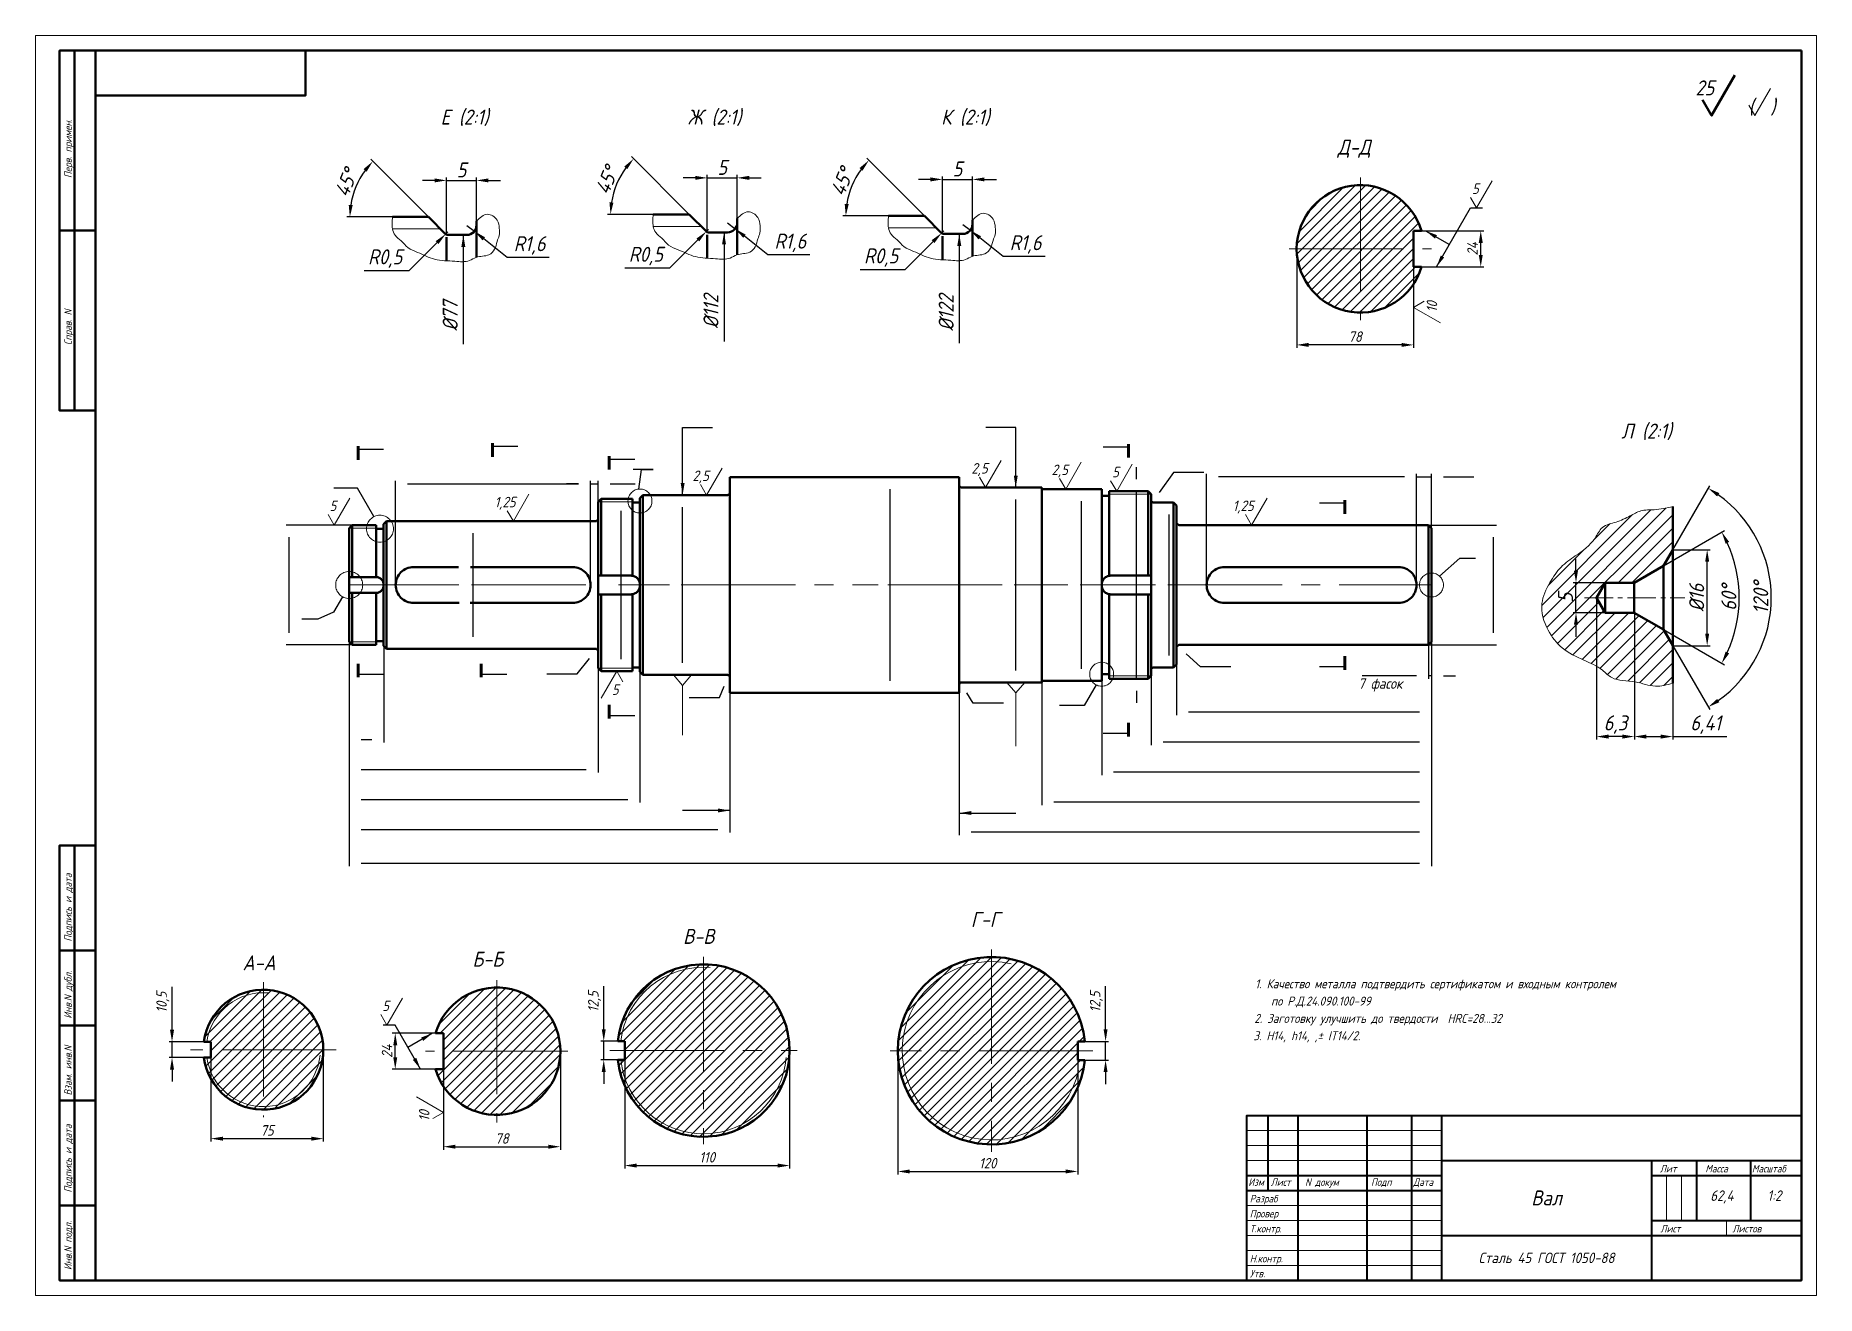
# Paper-space layout 'Вал' of a CAD drawing. Header units: millimetres. Extents: x 870 to 1464, y 0 to 420.
# The model-space entities are those that its viewports show. They can reach past a viewport. Long polylines and large blocks are cut down to what shows.
import ezdxf
from ezdxf.enums import TextEntityAlignment as Align

# ---------------------------------------------------------------- set-up
doc = ezdxf.new("R2010")
doc.units = ezdxf.units.MM
doc.linetypes.add('CENTER2', pattern=[28.575, 19.05, -3.175, 3.175, -3.175])
for name, color, linetype, lineweight in [('format', 7, 'Continuous', 50), ('Pазрезы', 12, 'Continuous', 60), ('TXT', 7, 'Continuous', 25), ('Оси', 3, 'CENTER2', 20), ('Основн', 5, 'Continuous', 50), ('Размеры', 1, 'Continuous', 15), ('Тонкая', 140, 'Continuous', 20), ('Штриховка', 140, 'Continuous', 15)]:
    doc.layers.add(name, color=color, linetype=linetype, lineweight=lineweight)
doc.layers.add('VPort', color=7, linetype='Continuous', plot=False)
doc.layers.get('VPort').off()
doc.styles.add('Абзац', font='simplex.shx', dxfattribs={"width": 0.85, "oblique": 14, "bigfont": 'whgdtxt.shx'})
doc.styles.add('Строка', font='simplex.shx', dxfattribs={"width": 0.85, "oblique": 14})
doc.dimstyles.new('Базовый', dxfattribs={"dimscale": 0, "dimtxt": 3.5, "dimasz": 4, "dimexe": 0.5, "dimexo": 0.0625, "dimgap": 1, "dimtad": 1, "dimzin": 9, "dimtxsty": 'Строка', "dimcen": 2.5, "dimadec": 1, "dimazin": 3, "dimtfac": 1, "dimtmove": 0, "dimatfit": 3, "dimfxl": 1, "dimtolj": 1, "dimarcsym": 0})
doc.dimstyles.new('ГОСТ', dxfattribs={"dimscale": 0, "dimtxt": 3.5, "dimasz": 4, "dimexe": 1, "dimexo": 0.0625, "dimgap": 1, "dimtad": 1, "dimzin": 9, "dimtxsty": 'Строка', "dimcen": -3, "dimdle": 0.5, "dimadec": 1, "dimazin": 2, "dimtfac": 1, "dimtmove": 0, "dimatfit": 3, "dimfxl": 1, "dimtolj": 1, "dimarcsym": 0})
doc.dimstyles.new('ГОСТ$4', dxfattribs={"dimscale": 0, "dimtxt": 3.5, "dimasz": 4, "dimexe": 1, "dimexo": 0.0625, "dimgap": 1, "dimtad": 1, "dimtoh": 1, "dimzin": 9, "dimtxsty": 'Строка', "dimcen": -3, "dimdle": 0.5, "dimadec": 1, "dimazin": 2, "dimtfac": 1, "dimtmove": 0, "dimatfit": 3, "dimfxl": 1, "dimtolj": 1, "dimarcsym": 0})
doc.dimstyles.new('ГОСТ$7', dxfattribs={"dimscale": 0, "dimtxt": 3.5, "dimasz": 4, "dimexe": 1, "dimexo": 0.0625, "dimgap": 1, "dimtad": 1, "dimzin": 9, "dimtxsty": 'Строка', "dimcen": -3, "dimdle": 0.5, "dimadec": 1, "dimazin": 2, "dimtfac": 1, "dimtmove": 0, "dimatfit": 3, "dimfxl": 1, "dimtolj": 1, "dimarcsym": 0})
doc.dimstyles.new('Радиал', dxfattribs={"dimscale": 0, "dimtxt": 3.5, "dimasz": 4, "dimexe": 1, "dimexo": 0.0625, "dimgap": 1, "dimtad": 1, "dimtoh": 1, "dimzin": 9, "dimtxsty": 'Строка', "dimcen": -3, "dimdle": 0.5, "dimadec": 1, "dimazin": 2, "dimtfac": 1, "dimtmove": 0, "dimatfit": 1, "dimfxl": 1, "dimtolj": 1, "dimarcsym": 0})

psp = doc.layouts.new('Вал')

# ---------------------------------------------------------------- texts
at = {"layer": 'format', "lineweight": 20, "style": 'Строка', "oblique": 15, "width": 0.85}
for s, p in [('Перв. примен.', (882.06, 372.51)), ('Справ. N', (882.06, 316.83)), ('Подпись и дата', (882.06, 117.95)), ('Инв.N дубл.', (882.06, 92.25)), ('Взам. инв.N', (882.06, 66.65)), ('Подпись и дата', (882.06, 34.27)), ('Инв.N подл.', (882.06, 8.43))]:
    psp.add_text(s, height=2.5, rotation=90, dxfattribs=at).set_placement(p)
for s, p in [('Лит', (1411.8, 41)), ('Масса', (1426.96, 41)), ('Масштаб', (1442.5, 41)), ('Изм', (1274.5, 36.5)), ('Лист', (1282, 36.5)), ('N докум', (1293.45, 36.5)), ('Подп', (1315.45, 36.5)), ('Дата', (1329.5, 36.5)), ('Разраб', (1275, 31)), ('Провер', (1275, 26)), ('Т.контр.', (1275, 21)), ('Лист', (1412, 21)), ('Листов', (1436, 21)), ('Н.контр.', (1275, 11)), ('Утв.', (1275, 6))]:
    psp.add_text(s, height=2.5, dxfattribs=at).set_placement(p)
at = {"layer": 'TXT', "style": 'Строка', "oblique": 15, "width": 0.85}
for s, p in [('1. Качество металла подтвердить сертификатом и входным контролем ', (1276.82, 102.38)), ('по Р.Д.24.090.100-99', (1282.1, 96.61)), ('2. Заготовку улучшить до твердости  HRC=28...32', (1276.52, 90.83)), ('3. H14, h14, ,%%p IT14/2.', (1276.22, 85.06))]:
    psp.add_text(s, height=3, dxfattribs=at).set_placement(p)
at = {"layer": 'TXT', "lineweight": 20, "insert": (1374, 32.5), "char_height": 5, "width": 68, "attachment_point": 5, "style": 'Строка'}
psp.add_mtext('Вал', dxfattribs=at)
at = {"layer": 'TXT', "lineweight": 20, "char_height": 3.5, "style": 'Строка'}
for s, insert, attachment_point in [('62,4', (1432.5, 35), 2), ('1:2', (1450, 35), 2), ('Сталь 45 ГОСТ 1050-88', (1374, 12.5), 5)]:
    psp.add_mtext(s, dxfattribs=dict(at, insert=insert, attachment_point=attachment_point))
at = {"layer": 'Размеры', "oblique": 14, "width": 0.85}
for s, height, style, p in [('Е (2:1)', 5, 'Строка', (1005.09, 390.35)), ('Ж (2:1)', 5, 'Строка', (1087.47, 390.35)), ('К (2:1)', 5, 'Строка', (1172.05, 390.35)), ('Д-Д', 5, 'Строка', (1304.31, 380.29)), ('Л (2:1)', 5, 'Строка', (1398.95, 285.66)), ('7 фасок', 3.5, 'Абзац', (1311.2, 202.25)), ('Г-Г', 5, 'Строка', (1181.97, 122.81)), ('В-В', 5, 'Строка', (1085.98, 117.19))]:
    psp.add_text(s, height=height, dxfattribs=dict(at, style=style)).set_placement(p)
at = {"layer": 'Размеры', "style": 'Строка', "oblique": 14, "width": 0.85}
for s, p in [('%%C112', (1097.77, 322.41)), ('%%C122', (1176.23, 321.56)), ('%%C77', (1010.8, 321.56))]:
    psp.add_text(s, height=5, rotation=90, dxfattribs=at).set_placement(p)
at = {"layer": 'Размеры', "char_height": 5, "attachment_point": 9, "style": 'Строка'}
for s, insert in [('25', (1429.93, 400.08)), ('(  )', (1450.34, 393.33))]:
    psp.add_mtext(s, dxfattribs=dict(at, insert=insert))
at = {"layer": 'Размеры', "char_height": 5, "width": 18.2728, "attachment_point": 1, "style": 'Строка'}
for s, insert in [('А-A ', (939.05, 113.38)), ('{\\Fsimplex.shx;Б-Б }', (1015.7, 114.6))]:
    psp.add_mtext(s, dxfattribs=dict(at, insert=insert))

msp = doc.modelspace()

# ---------------------------------------------------------------- texts
at = {"layer": 'Размеры', "style": 'Строка', "oblique": 14, "width": 0.85}
for s, p in [('А', (17.559, 257.593)), ('Б', (111.059, 259.593)), ('Г', (507.289, 259.226)), ('В', (189.059, 251.086)), ('Д', (647.882, 220.586)), ('Д', (646.552, 97.086)), ('А', (13.827, 90.579)), ('Б', (98.522, 89.079)), ('В', (183.925, 61.586)), ('Г', (507.425, 49.586))]:
    msp.add_text(s, height=10, dxfattribs=at).set_placement(p)
at = {"layer": 'Размеры', "char_height": 10, "style": 'Строка'}
for s, insert, attachment_point in [('\\A1;Ж', (204.632, 242.368), 7), ('\\A1;Е', (2.42, 229.827), 9), ('\\A1;Л', (746.199, 183.134), 7), ('\\A1;Л', (-13.663, 142.421), 9), ('\\A1;К', (487.777, 83.826), 9)]:
    msp.add_mtext(s, dxfattribs=dict(at, insert=insert, attachment_point=attachment_point))

# ---------------------------------------------------------------- blocks, each defined once
blk = doc.blocks.new('Шерверх')
at = {"layer": 'Размеры'}
blk.add_lwpolyline([(-2.02, 3.5), (0, 0), (5.2, 9)], dxfattribs=at)
at = {"layer": 'Размеры', "style": 'Строка', "oblique": 15, "width": 0.85}
blk.add_attdef('ШЕР', text='', height=3.5, dxfattribs=at).set_placement((0.74, 4.65), align=Align.RIGHT)
blk = doc.blocks.new('Шерниз')
at = {"layer": 'Размеры'}
blk.add_lwpolyline([(2.02, -3.5), (0, 0), (-5.2, -9)], dxfattribs=at)
at = {"layer": 'Размеры', "style": 'Строка', "oblique": 15, "width": 0.85}
blk.add_attdef('ШЕР', (-1.64, -7.88), '', height=3.5, dxfattribs=at)
blk = doc.blocks.new('*D9')
at = {"layer": 'Defpoints', "color": 0}
for p in [(723.29, 203.23), (766.62, 203.23), (723.29, 123.23)]:
    blk.add_point(p, dxfattribs=at)
at = {"layer": 'Размеры', "color": 0, "lineweight": -2}
for p, q in [((723.29, 203.23), (768.62, 203.23)), ((766.62, 131.23), (766.62, 195.23)), ((723.29, 123.23), (768.62, 123.23))]:
    blk.add_line(p, q, dxfattribs=at)
at = {"layer": 'Размеры', "color": 0}
for points in [[(765.29, 195.23), (767.95, 195.23), (766.62, 203.23)], [(765.29, 131.23), (767.95, 131.23), (766.62, 123.23)]]:
    blk.add_solid(points, dxfattribs=at)
at = {"layer": 'Размеры', "insert": (761.12, 163.23), "char_height": 7, "attachment_point": 5, "rotation": 90, "style": 'Строка'}
blk.add_mtext('\\A1;%%C80h6', dxfattribs=at)
blk = doc.blocks.new('*D10')
at = {"layer": 'Defpoints', "color": 0}
for p in [(725.29, 125.23), (723.29, 123.23), (725.29, 102.72)]:
    blk.add_point(p, dxfattribs=at)
at = {"layer": 'Размеры', "color": 0, "lineweight": -2}
for p, q in [((725.29, 125.23), (725.29, 100.72)), ((723.29, 123.23), (723.29, 100.72)), ((715.29, 102.72), (679.16, 102.72)), ((725.29, 102.72), (723.29, 102.72)), ((733.29, 102.72), (741.29, 102.72))]:
    blk.add_line(p, q, dxfattribs=at)
at = {"layer": 'Размеры', "color": 0}
for points in [[(715.29, 104.05), (715.29, 101.39), (723.29, 102.72)], [(733.29, 104.05), (733.29, 101.39), (725.29, 102.72)]]:
    blk.add_solid(points, dxfattribs=at)
at = {"layer": 'Размеры', "insert": (693.23, 108.22), "char_height": 7, "attachment_point": 5, "style": 'Строка'}
blk.add_mtext('\\A1;2x45%%d', dxfattribs=at)
blk = doc.blocks.new('*D11')
at = {"layer": 'Defpoints', "color": 0}
for p in [(725.29, 125.23), (555.29, 110.23), (555.29, 78.35)]:
    blk.add_point(p, dxfattribs=at)
at = {"layer": 'Размеры', "color": 0, "lineweight": -2}
for p, q in [((725.29, 125.23), (725.29, 76.35)), ((555.29, 110.23), (555.29, 76.35)), ((717.29, 78.35), (563.29, 78.35))]:
    blk.add_line(p, q, dxfattribs=at)
at = {"layer": 'Размеры', "color": 0}
for points in [[(563.29, 79.68), (563.29, 77.02), (555.29, 78.35)], [(717.29, 79.68), (717.29, 77.02), (725.29, 78.35)]]:
    blk.add_solid(points, dxfattribs=at)
at = {"layer": 'Размеры', "insert": (640.29, 83.85), "char_height": 7, "attachment_point": 5, "style": 'Строка'}
blk.add_mtext('\\A1;170', dxfattribs=at)
blk = doc.blocks.new('*D12')
at = {"layer": 'Defpoints', "color": 0}
for p in [(725.29, 125.23), (538.29, 102.73), (538.29, 58.35)]:
    blk.add_point(p, dxfattribs=at)
at = {"layer": 'Размеры', "color": 0, "lineweight": -2}
for p, q in [((725.29, 125.23), (725.29, 56.35)), ((538.29, 102.73), (538.29, 56.35)), ((717.29, 58.35), (546.29, 58.35))]:
    blk.add_line(p, q, dxfattribs=at)
at = {"layer": 'Размеры', "color": 0}
for points in [[(546.29, 59.68), (546.29, 57.02), (538.29, 58.35)], [(717.29, 59.68), (717.29, 57.02), (725.29, 58.35)]]:
    blk.add_solid(points, dxfattribs=at)
at = {"layer": 'Размеры', "insert": (631.79, 63.85), "char_height": 7, "attachment_point": 5, "style": 'Строка'}
blk.add_mtext('\\A1;187', dxfattribs=at)
blk = doc.blocks.new('*D13')
at = {"layer": 'Defpoints', "color": 0}
for p in [(725.29, 125.23), (505.29, 99.23), (505.29, 38.35)]:
    blk.add_point(p, dxfattribs=at)
at = {"layer": 'Размеры', "color": 0, "lineweight": -2}
for p, q in [((725.29, 125.23), (725.29, 36.35)), ((505.29, 99.23), (505.29, 36.35)), ((717.29, 38.35), (513.29, 38.35))]:
    blk.add_line(p, q, dxfattribs=at)
at = {"layer": 'Размеры', "color": 0}
for points in [[(513.29, 39.68), (513.29, 37.02), (505.29, 38.35)], [(717.29, 39.68), (717.29, 37.02), (725.29, 38.35)]]:
    blk.add_solid(points, dxfattribs=at)
at = {"layer": 'Размеры', "insert": (615.29, 43.85), "char_height": 7, "attachment_point": 5, "style": 'Строка'}
blk.add_mtext('\\A1;220', dxfattribs=at)
blk = doc.blocks.new('*D14')
at = {"layer": 'Defpoints', "color": 0}
for p in [(725.29, 125.23), (465.29, 98.23), (465.29, 18.35)]:
    blk.add_point(p, dxfattribs=at)
at = {"layer": 'Размеры', "color": 0, "lineweight": -2}
for p, q in [((725.29, 125.23), (725.29, 16.35)), ((465.29, 98.23), (465.29, 16.35)), ((717.29, 18.35), (473.29, 18.35))]:
    blk.add_line(p, q, dxfattribs=at)
at = {"layer": 'Размеры', "color": 0}
for points in [[(473.29, 19.68), (473.29, 17.02), (465.29, 18.35)], [(717.29, 19.68), (717.29, 17.02), (725.29, 18.35)]]:
    blk.add_solid(points, dxfattribs=at)
at = {"layer": 'Размеры', "insert": (595.29, 23.85), "char_height": 7, "attachment_point": 5, "style": 'Строка'}
blk.add_mtext('\\A1;260', dxfattribs=at)
blk = doc.blocks.new('*D15')
at = {"layer": 'Defpoints', "color": 0}
for p in [(725.29, 125.23), (410.29, 91.23), (410.29, -1.65)]:
    blk.add_point(p, dxfattribs=at)
at = {"layer": 'Размеры', "color": 0, "lineweight": -2}
for p, q in [((725.29, 125.23), (725.29, -3.65)), ((410.29, 91.23), (410.29, -3.65)), ((717.29, -1.65), (418.29, -1.65))]:
    blk.add_line(p, q, dxfattribs=at)
at = {"layer": 'Размеры', "color": 0}
for points in [[(418.29, -0.32), (418.29, -2.98), (410.29, -1.65)], [(717.29, -0.32), (717.29, -2.98), (725.29, -1.65)]]:
    blk.add_solid(points, dxfattribs=at)
at = {"layer": 'Размеры', "insert": (567.79, 3.85), "char_height": 7, "attachment_point": 5, "style": 'Строка'}
blk.add_mtext('\\A1;315', dxfattribs=at)
blk = doc.blocks.new('*D16')
at = {"layer": 'Defpoints', "color": 0}
for p in [(550.42, 218.23), (553.29, 218.23), (553.29, 108.23)]:
    blk.add_point(p, dxfattribs=at)
at = {"layer": 'Размеры', "color": 0, "lineweight": -2}
for p, q in [((553.29, 218.23), (548.42, 218.23)), ((550.42, 116.23), (550.42, 210.23)), ((553.29, 108.23), (548.42, 108.23))]:
    blk.add_line(p, q, dxfattribs=at)
at = {"layer": 'Размеры', "color": 0}
for points in [[(549.09, 210.23), (551.75, 210.23), (550.42, 218.23)], [(549.09, 116.23), (551.75, 116.23), (550.42, 108.23)]]:
    blk.add_solid(points, dxfattribs=at)
at = {"layer": 'Размеры', "insert": (544.92, 163.23), "char_height": 7, "attachment_point": 5, "rotation": 90, "style": 'Строка'}
blk.add_mtext('\\A1;%%C110', dxfattribs=at)
blk = doc.blocks.new('*D17')
at = {"layer": 'Defpoints', "color": 0}
for p in [(528.51, 225.73), (536.29, 225.73), (536.29, 100.73)]:
    blk.add_point(p, dxfattribs=at)
at = {"layer": 'Размеры', "color": 0, "lineweight": -2}
for p, q in [((528.51, 233.73), (528.51, 241.73)), ((536.29, 225.73), (526.51, 225.73)), ((528.51, 100.73), (528.51, 225.73)), ((536.29, 100.73), (526.51, 100.73)), ((528.51, 92.73), (528.51, 84.73))]:
    blk.add_line(p, q, dxfattribs=at)
at = {"layer": 'Размеры', "color": 0}
for points in [[(527.18, 233.73), (529.85, 233.73), (528.51, 225.73)], [(527.18, 92.73), (529.85, 92.73), (528.51, 100.73)]]:
    blk.add_solid(points, dxfattribs=at)
at = {"layer": 'Размеры', "insert": (521.85, 130.73), "char_height": 7, "attachment_point": 5, "rotation": 90, "style": 'Строка'}
blk.add_mtext('\\A1;M125x2-6g', dxfattribs=at)
blk = doc.blocks.new('*D18')
at = {"layer": 'Defpoints', "color": 0}
for p in [(491.91, 227.23), (505.29, 227.23), (505.29, 99.23)]:
    blk.add_point(p, dxfattribs=at)
at = {"layer": 'Размеры', "color": 0, "lineweight": -2}
for p, q in [((505.29, 227.23), (489.91, 227.23)), ((491.91, 107.23), (491.91, 219.23)), ((505.29, 99.23), (489.91, 99.23))]:
    blk.add_line(p, q, dxfattribs=at)
at = {"layer": 'Размеры', "color": 0}
for points in [[(490.58, 219.23), (493.24, 219.23), (491.91, 227.23)], [(490.58, 107.23), (493.24, 107.23), (491.91, 99.23)]]:
    blk.add_solid(points, dxfattribs=at)
at = {"layer": 'Размеры', "insert": (486.41, 163.23), "char_height": 7, "attachment_point": 5, "rotation": 90, "style": 'Строка'}
blk.add_mtext('\\A1;%%c128f9', dxfattribs=at)
blk = doc.blocks.new('*D19')
at = {"layer": 'Defpoints', "color": 0}
for p in [(447.96, 228.23), (465.29, 228.23), (465.29, 98.23)]:
    blk.add_point(p, dxfattribs=at)
at = {"layer": 'Размеры', "color": 0, "lineweight": -2}
for p, q in [((465.29, 228.23), (445.96, 228.23)), ((447.96, 106.23), (447.96, 220.23)), ((465.29, 98.23), (445.96, 98.23))]:
    blk.add_line(p, q, dxfattribs=at)
at = {"layer": 'Размеры', "color": 0}
for points in [[(446.63, 220.23), (449.3, 220.23), (447.96, 228.23)], [(446.63, 106.23), (449.3, 106.23), (447.96, 98.23)]]:
    blk.add_solid(points, dxfattribs=at)
at = {"layer": 'Размеры', "insert": (442.46, 163.23), "char_height": 7, "attachment_point": 5, "rotation": 90, "style": 'Строка'}
blk.add_mtext('\\A1;%%c130k6', dxfattribs=at)
blk = doc.blocks.new('*D20')
at = {"layer": 'Defpoints', "color": 0}
for p in [(364.29, 235.23), (410.29, 235.23), (410.29, 91.23)]:
    blk.add_point(p, dxfattribs=at)
at = {"layer": 'Размеры', "color": 0, "lineweight": -2}
for p, q in [((410.29, 235.23), (362.29, 235.23)), ((364.29, 99.23), (364.29, 227.23)), ((410.29, 91.23), (362.29, 91.23))]:
    blk.add_line(p, q, dxfattribs=at)
at = {"layer": 'Размеры', "color": 0}
for points in [[(362.96, 227.23), (365.62, 227.23), (364.29, 235.23)], [(362.96, 99.23), (365.62, 99.23), (364.29, 91.23)]]:
    blk.add_solid(points, dxfattribs=at)
at = {"layer": 'Размеры', "insert": (358.79, 163.23), "char_height": 7, "attachment_point": 5, "rotation": 90, "style": 'Строка'}
blk.add_mtext('\\A1;%%c144', dxfattribs=at)
blk = doc.blocks.new('*D21')
at = {"layer": 'Defpoints', "color": 0}
for p in [(225.73, 223.23), (255.69, 223.23), (255.69, 103.23)]:
    blk.add_point(p, dxfattribs=at)
at = {"layer": 'Размеры', "color": 0, "lineweight": -2}
for p, q in [((255.69, 223.23), (223.73, 223.23)), ((225.73, 111.23), (225.73, 215.23)), ((255.69, 103.23), (223.73, 103.23))]:
    blk.add_line(p, q, dxfattribs=at)
at = {"layer": 'Размеры', "color": 0}
for points in [[(224.4, 215.23), (227.07, 215.23), (225.73, 223.23)], [(224.4, 111.23), (227.07, 111.23), (225.73, 103.23)]]:
    blk.add_solid(points, dxfattribs=at)
at = {"layer": 'Размеры', "insert": (220.23, 163.23), "char_height": 7, "attachment_point": 5, "rotation": 90, "style": 'Строка'}
blk.add_mtext('\\A1;%%C120k6', dxfattribs=at)
blk = doc.blocks.new('*D22')
at = {"layer": 'Defpoints', "color": 0}
for p in [(725.29, 235.42), (725.29, 201.23), (715.29, 163.23)]:
    blk.add_point(p, dxfattribs=at)
at = {"layer": 'Размеры', "color": 0, "lineweight": -2}
for p, q in [((707.29, 235.42), (699.29, 235.42)), ((715.29, 163.23), (715.29, 237.42)), ((715.29, 235.42), (725.29, 235.42)), ((725.29, 201.23), (725.29, 237.42)), ((733.29, 235.42), (753.51, 235.42))]:
    blk.add_line(p, q, dxfattribs=at)
at = {"layer": 'Размеры', "color": 0}
for points in [[(707.29, 236.75), (707.29, 234.09), (715.29, 235.42)], [(733.29, 236.75), (733.29, 234.09), (725.29, 235.42)]]:
    blk.add_solid(points, dxfattribs=at)
at = {"layer": 'Размеры', "insert": (747.4, 240.92), "char_height": 7, "attachment_point": 5, "style": 'Строка'}
blk.add_mtext('\\A1;10', dxfattribs=at)
blk = doc.blocks.new('*D23')
at = {"layer": 'Defpoints', "color": 0}
for p in [(575.29, 235.42), (575.29, 163.23), (715.29, 163.23)]:
    blk.add_point(p, dxfattribs=at)
at = {"layer": 'Размеры', "color": 0, "lineweight": -2}
for p, q in [((575.29, 163.23), (575.29, 237.42)), ((707.29, 235.42), (583.29, 235.42)), ((715.29, 163.23), (715.29, 237.42))]:
    blk.add_line(p, q, dxfattribs=at)
at = {"layer": 'Размеры', "color": 0}
for points in [[(583.29, 236.75), (583.29, 234.09), (575.29, 235.42)], [(707.29, 236.75), (707.29, 234.09), (715.29, 235.42)]]:
    blk.add_solid(points, dxfattribs=at)
at = {"layer": 'Размеры', "insert": (645.29, 240.92), "char_height": 7, "attachment_point": 5, "style": 'Строка'}
blk.add_mtext('\\A1;140', dxfattribs=at)
blk = doc.blocks.new('*D24')
at = {"layer": 'Defpoints', "color": 0}
for p in [(184.73, 220.73), (192.29, 220.73), (192.29, 105.73)]:
    blk.add_point(p, dxfattribs=at)
at = {"layer": 'Размеры', "color": 0, "lineweight": -2}
for p, q in [((192.29, 220.73), (182.73, 220.73)), ((184.73, 113.73), (184.73, 212.73)), ((192.29, 105.73), (182.73, 105.73))]:
    blk.add_line(p, q, dxfattribs=at)
at = {"layer": 'Размеры', "color": 0}
for points in [[(183.4, 212.73), (186.07, 212.73), (184.73, 220.73)], [(183.4, 113.73), (186.07, 113.73), (184.73, 105.73)]]:
    blk.add_solid(points, dxfattribs=at)
at = {"layer": 'Размеры', "insert": (178.07, 142.6), "char_height": 7, "attachment_point": 5, "rotation": 90, "style": 'Строка'}
blk.add_mtext('\\A1;M115x2-6g', dxfattribs=at)
blk = doc.blocks.new('*D25')
at = {"layer": 'Defpoints', "color": 0}
for p in [(169.29, 230.73), (169.29, 218.73), (164.29, 163.23)]:
    blk.add_point(p, dxfattribs=at)
at = {"layer": 'Размеры', "color": 0, "lineweight": -2}
for p, q in [((164.29, 163.23), (164.29, 232.73)), ((169.29, 218.73), (169.29, 232.73)), ((156.29, 230.73), (148.29, 230.73)), ((164.29, 230.73), (169.29, 230.73)), ((177.29, 230.73), (194.1, 230.73))]:
    blk.add_line(p, q, dxfattribs=at)
at = {"layer": 'Размеры', "color": 0}
for points in [[(156.29, 232.07), (156.29, 229.4), (164.29, 230.73)], [(177.29, 232.07), (177.29, 229.4), (169.29, 230.73)]]:
    blk.add_solid(points, dxfattribs=at)
at = {"layer": 'Размеры', "insert": (189.7, 236.23), "char_height": 7, "attachment_point": 5, "style": 'Строка'}
blk.add_mtext('\\A1;5', dxfattribs=at)
blk = doc.blocks.new('*D26')
at = {"layer": 'Defpoints', "color": 0}
for p in [(164.29, 230.73), (34.29, 163.23), (164.29, 163.23)]:
    blk.add_point(p, dxfattribs=at)
at = {"layer": 'Размеры', "color": 0, "lineweight": -2}
for p, q in [((34.29, 163.23), (34.29, 232.73)), ((164.29, 163.23), (164.29, 232.73)), ((42.29, 230.73), (156.29, 230.73))]:
    blk.add_line(p, q, dxfattribs=at)
at = {"layer": 'Размеры', "color": 0}
for points in [[(42.29, 232.07), (42.29, 229.4), (34.29, 230.73)], [(156.29, 232.07), (156.29, 229.4), (164.29, 230.73)]]:
    blk.add_solid(points, dxfattribs=at)
at = {"layer": 'Размеры', "insert": (99.29, 236.23), "char_height": 7, "attachment_point": 5, "style": 'Строка'}
blk.add_mtext('\\A1;130', dxfattribs=at)
blk = doc.blocks.new('*D27')
at = {"layer": 'Defpoints', "color": 0}
for p in [(85.98, 205.73), (98.79, 205.73), (98.79, 120.73)]:
    blk.add_point(p, dxfattribs=at)
at = {"layer": 'Размеры', "color": 0, "lineweight": -2}
for p, q in [((98.79, 205.73), (83.98, 205.73)), ((85.98, 128.73), (85.98, 197.73)), ((98.79, 120.73), (83.98, 120.73))]:
    blk.add_line(p, q, dxfattribs=at)
at = {"layer": 'Размеры', "color": 0}
for points in [[(84.65, 197.73), (87.32, 197.73), (85.98, 205.73)], [(84.65, 128.73), (87.32, 128.73), (85.98, 120.73)]]:
    blk.add_solid(points, dxfattribs=at)
at = {"layer": 'Размеры', "insert": (80.48, 163.23), "char_height": 7, "attachment_point": 5, "rotation": 90, "style": 'Строка'}
blk.add_mtext('\\A1;%%C85k6', dxfattribs=at)
blk = doc.blocks.new('*D28')
at = {"layer": 'Defpoints', "color": 0}
for p in [(-36.85, 203.23), (5.29, 203.23), (5.29, 123.23)]:
    blk.add_point(p, dxfattribs=at)
at = {"layer": 'Размеры', "color": 0, "lineweight": -2}
for p, q in [((5.29, 203.23), (-38.85, 203.23)), ((-36.85, 131.23), (-36.85, 195.23)), ((5.29, 123.23), (-38.85, 123.23))]:
    blk.add_line(p, q, dxfattribs=at)
at = {"layer": 'Размеры', "color": 0}
for points in [[(-38.19, 195.23), (-35.52, 195.23), (-36.85, 203.23)], [(-38.19, 131.23), (-35.52, 131.23), (-36.85, 123.23)]]:
    blk.add_solid(points, dxfattribs=at)
at = {"layer": 'Размеры', "insert": (-43.52, 163.23), "char_height": 7, "attachment_point": 5, "rotation": 90, "style": 'Строка'}
blk.add_mtext('\\A1;M80x2-6g', dxfattribs=at)
blk = doc.blocks.new('*D29')
at = {"layer": 'Defpoints', "color": 0}
for p in [(3.29, 125.23), (26.29, 123.23), (26.29, 60.21)]:
    blk.add_point(p, dxfattribs=at)
at = {"layer": 'Размеры', "color": 0, "lineweight": -2}
for p, q in [((3.29, 125.23), (3.29, 58.21)), ((26.29, 123.23), (26.29, 58.21)), ((11.29, 60.21), (18.29, 60.21))]:
    blk.add_line(p, q, dxfattribs=at)
at = {"layer": 'Размеры', "color": 0}
for points in [[(11.29, 61.54), (11.29, 58.87), (3.29, 60.21)], [(18.29, 61.54), (18.29, 58.87), (26.29, 60.21)]]:
    blk.add_solid(points, dxfattribs=at)
at = {"layer": 'Размеры', "insert": (14.79, 65.71), "char_height": 7, "attachment_point": 5, "style": 'Строка'}
blk.add_mtext('\\A1;23', dxfattribs=at)
blk = doc.blocks.new('*D30')
at = {"layer": 'Defpoints', "color": 0}
for p in [(3.29, 125.23), (169.29, 107.73), (169.29, 40.21)]:
    blk.add_point(p, dxfattribs=at)
at = {"layer": 'Размеры', "color": 0, "lineweight": -2}
for p, q in [((3.29, 125.23), (3.29, 38.21)), ((169.29, 107.73), (169.29, 38.21)), ((11.29, 40.21), (161.29, 40.21))]:
    blk.add_line(p, q, dxfattribs=at)
at = {"layer": 'Размеры', "color": 0}
for points in [[(11.29, 41.54), (11.29, 38.87), (3.29, 40.21)], [(161.29, 41.54), (161.29, 38.87), (169.29, 40.21)]]:
    blk.add_solid(points, dxfattribs=at)
at = {"layer": 'Размеры', "insert": (86.29, 45.71), "char_height": 7, "attachment_point": 5, "style": 'Строка'}
blk.add_mtext('\\A1;166', dxfattribs=at)
blk = doc.blocks.new('*D31')
at = {"layer": 'Defpoints', "color": 0}
for p in [(3.29, 125.23), (197.29, 105.23), (197.29, 20.21)]:
    blk.add_point(p, dxfattribs=at)
at = {"layer": 'Размеры', "color": 0, "lineweight": -2}
for p, q in [((3.29, 125.23), (3.29, 18.21)), ((197.29, 105.23), (197.29, 18.21)), ((11.29, 20.21), (189.29, 20.21))]:
    blk.add_line(p, q, dxfattribs=at)
at = {"layer": 'Размеры', "color": 0}
for points in [[(11.29, 21.54), (11.29, 18.87), (3.29, 20.21)], [(189.29, 21.54), (189.29, 18.87), (197.29, 20.21)]]:
    blk.add_solid(points, dxfattribs=at)
at = {"layer": 'Размеры', "insert": (100.29, 25.71), "char_height": 7, "attachment_point": 5, "style": 'Строка'}
blk.add_mtext('\\A1;194', dxfattribs=at)
blk = doc.blocks.new('*D32')
at = {"layer": 'Defpoints', "color": 0}
for p in [(3.29, 125.23), (257.29, 91.23), (257.29, 0.21)]:
    blk.add_point(p, dxfattribs=at)
at = {"layer": 'Размеры', "color": 0, "lineweight": -2}
for p, q in [((3.29, 125.23), (3.29, -1.79)), ((257.29, 91.23), (257.29, -1.79)), ((11.29, 0.21), (249.29, 0.21))]:
    blk.add_line(p, q, dxfattribs=at)
at = {"layer": 'Размеры', "color": 0}
for points in [[(11.29, 1.54), (11.29, -1.13), (3.29, 0.21)], [(249.29, 1.54), (249.29, -1.13), (257.29, 0.21)]]:
    blk.add_solid(points, dxfattribs=at)
at = {"layer": 'Размеры', "insert": (130.29, 5.71), "char_height": 7, "attachment_point": 5, "style": 'Строка'}
blk.add_mtext('\\A1;254', dxfattribs=at)
blk = doc.blocks.new('*D33')
at = {"layer": 'Defpoints', "color": 0}
for p in [(3.29, 125.23), (725.29, 125.23), (725.29, -22.18)]:
    blk.add_point(p, dxfattribs=at)
at = {"layer": 'Размеры', "color": 0, "lineweight": -2}
for p, q in [((3.29, 125.23), (3.29, -24.18)), ((725.29, 125.23), (725.29, -24.18)), ((11.29, -22.18), (717.29, -22.18))]:
    blk.add_line(p, q, dxfattribs=at)
at = {"layer": 'Размеры', "color": 0}
for points in [[(11.29, -20.85), (11.29, -23.51), (3.29, -22.18)], [(717.29, -20.85), (717.29, -23.51), (725.29, -22.18)]]:
    blk.add_solid(points, dxfattribs=at)
at = {"layer": 'Размеры', "insert": (364.29, -16.68), "char_height": 7, "attachment_point": 5, "style": 'Строка'}
blk.add_mtext('\\A1;722', dxfattribs=at)
blk = doc.blocks.new('*D34')
at = {"layer": 'Defpoints', "color": 0}
for p in [(-268.85, -417.13), (-343.85, -422.38), (-268.85, -476.46)]:
    blk.add_point(p, dxfattribs=at)
at = {"layer": 'Размеры', "color": 0, "lineweight": -2}
for p, q in [((-268.85, -417.13), (-268.85, -478.46)), ((-343.85, -422.38), (-343.85, -478.46)), ((-335.85, -476.46), (-276.85, -476.46))]:
    blk.add_line(p, q, dxfattribs=at)
at = {"layer": 'Размеры', "color": 0}
for points in [[(-335.85, -475.13), (-335.85, -477.79), (-343.85, -476.46)], [(-276.85, -475.13), (-276.85, -477.79), (-268.85, -476.46)]]:
    blk.add_solid(points, dxfattribs=at)
at = {"layer": 'Размеры', "insert": (-306.35, -470.96), "char_height": 7, "attachment_point": 5, "style": 'Строка'}
blk.add_mtext('\\A1;75', dxfattribs=at)
blk = doc.blocks.new('*D35')
at = {"layer": 'Defpoints', "color": 0}
for p in [(-369.76, -411.88), (-348.5, -411.88), (-348.5, -422.38)]:
    blk.add_point(p, dxfattribs=at)
at = {"layer": 'Размеры', "color": 0, "lineweight": -2}
for p, q in [((-369.76, -403.88), (-369.76, -375.12)), ((-348.5, -411.88), (-371.76, -411.88)), ((-369.76, -422.38), (-369.76, -411.88)), ((-348.5, -422.38), (-371.76, -422.38)), ((-369.76, -430.38), (-369.76, -438.38))]:
    blk.add_line(p, q, dxfattribs=at)
at = {"layer": 'Размеры', "color": 0}
for points in [[(-371.09, -403.88), (-368.42, -403.88), (-369.76, -411.88)], [(-371.09, -430.38), (-368.42, -430.38), (-369.76, -422.38)]]:
    blk.add_solid(points, dxfattribs=at)
at = {"layer": 'Размеры', "insert": (-375.92, -385.5), "char_height": 7, "attachment_point": 5, "rotation": 90, "style": 'Строка'}
blk.add_mtext('\\A1;10,5', dxfattribs=at)
blk = doc.blocks.new('*D36')
at = {"layer": 'Defpoints', "color": 0}
for p in [(-35.35, -417.13), (-113.35, -429.13), (-35.35, -480.79)]:
    blk.add_point(p, dxfattribs=at)
at = {"layer": 'Размеры', "color": 0, "lineweight": -2}
for p, q in [((-35.35, -417.13), (-35.35, -482.79)), ((-113.35, -429.13), (-113.35, -482.79)), ((-105.35, -480.79), (-43.35, -480.79))]:
    blk.add_line(p, q, dxfattribs=at)
at = {"layer": 'Размеры', "color": 0}
for points in [[(-105.35, -479.46), (-105.35, -482.13), (-113.35, -480.79)], [(-43.35, -479.46), (-43.35, -482.13), (-35.35, -480.79)]]:
    blk.add_solid(points, dxfattribs=at)
at = {"layer": 'Размеры', "insert": (-74.35, -475.29), "char_height": 7, "attachment_point": 5, "style": 'Строка'}
blk.add_mtext('\\A1;78', dxfattribs=at)
blk = doc.blocks.new('*D37')
at = {"layer": 'Defpoints', "color": 0}
for p in [(-145.5, -405.13), (-118.62, -405.13), (-118.62, -429.13)]:
    blk.add_point(p, dxfattribs=at)
at = {"layer": 'Размеры', "color": 0, "lineweight": -2}
for p, q in [((-118.62, -405.13), (-147.5, -405.13)), ((-145.5, -421.13), (-145.5, -413.13)), ((-118.62, -429.13), (-147.5, -429.13))]:
    blk.add_line(p, q, dxfattribs=at)
at = {"layer": 'Размеры', "color": 0}
for points in [[(-146.83, -413.13), (-144.17, -413.13), (-145.5, -405.13)], [(-146.83, -421.13), (-144.17, -421.13), (-145.5, -429.13)]]:
    blk.add_solid(points, dxfattribs=at)
at = {"layer": 'Размеры', "insert": (-151, -417.13), "char_height": 7, "attachment_point": 5, "rotation": 90, "style": 'Строка'}
blk.add_mtext('\\A1;24', dxfattribs=at)
blk = doc.blocks.new('*D38')
at = {"layer": 'Defpoints', "color": 0}
for p in [(259.15, -417.13), (149.15, -423.38), (259.15, -493.83)]:
    blk.add_point(p, dxfattribs=at)
at = {"layer": 'Размеры', "color": 0, "lineweight": -2}
for p, q in [((259.15, -417.13), (259.15, -495.83)), ((149.15, -423.38), (149.15, -495.83)), ((157.15, -493.83), (251.15, -493.83))]:
    blk.add_line(p, q, dxfattribs=at)
at = {"layer": 'Размеры', "color": 0}
for points in [[(157.15, -492.5), (157.15, -495.17), (149.15, -493.83)], [(251.15, -492.5), (251.15, -495.17), (259.15, -493.83)]]:
    blk.add_solid(points, dxfattribs=at)
at = {"layer": 'Размеры', "insert": (204.15, -488.33), "char_height": 7, "attachment_point": 5, "style": 'Строка'}
blk.add_mtext('\\A1;110', dxfattribs=at)
blk = doc.blocks.new('*D39')
at = {"layer": 'Defpoints', "color": 0}
for p in [(135.15, -410.88), (144.49, -410.88), (144.49, -423.38)]:
    blk.add_point(p, dxfattribs=at)
at = {"layer": 'Размеры', "color": 0, "lineweight": -2}
for p, q in [((135.15, -402.88), (135.15, -374.12)), ((144.49, -410.88), (133.15, -410.88)), ((135.15, -423.38), (135.15, -410.88)), ((144.49, -423.38), (133.15, -423.38)), ((135.15, -431.38), (135.15, -439.38))]:
    blk.add_line(p, q, dxfattribs=at)
at = {"layer": 'Размеры', "color": 0}
for points in [[(133.82, -402.88), (136.48, -402.88), (135.15, -410.88)], [(133.82, -431.38), (136.48, -431.38), (135.15, -423.38)]]:
    blk.add_solid(points, dxfattribs=at)
at = {"layer": 'Размеры', "insert": (128.98, -384.5), "char_height": 7, "attachment_point": 5, "rotation": 90, "style": 'Строка'}
blk.add_mtext('\\A1;12,5', dxfattribs=at)
blk = doc.blocks.new('*D40')
at = {"layer": 'Defpoints', "color": 0}
for p in [(471.65, -417.13), (591.65, -423.38), (591.65, -497.64)]:
    blk.add_point(p, dxfattribs=at)
at = {"layer": 'Размеры', "color": 0, "lineweight": -2}
for p, q in [((471.65, -417.13), (471.65, -499.64)), ((591.65, -423.38), (591.65, -499.64)), ((479.65, -497.64), (583.65, -497.64))]:
    blk.add_line(p, q, dxfattribs=at)
at = {"layer": 'Размеры', "color": 0}
for points in [[(479.65, -496.31), (479.65, -498.97), (471.65, -497.64)], [(583.65, -496.31), (583.65, -498.97), (591.65, -497.64)]]:
    blk.add_solid(points, dxfattribs=at)
at = {"layer": 'Размеры', "insert": (531.65, -492.14), "char_height": 7, "attachment_point": 5, "style": 'Строка'}
blk.add_mtext('\\A1;120', dxfattribs=at)
blk = doc.blocks.new('*D41')
at = {"layer": 'Defpoints', "color": 0}
for p in [(596.34, -410.88), (610.26, -410.88), (596.34, -423.38)]:
    blk.add_point(p, dxfattribs=at)
at = {"layer": 'Размеры', "color": 0, "lineweight": -2}
for p, q in [((610.26, -402.88), (610.26, -374.12)), ((596.34, -410.88), (612.26, -410.88)), ((610.26, -423.38), (610.26, -410.88)), ((596.34, -423.38), (612.26, -423.38)), ((610.26, -431.38), (610.26, -439.38))]:
    blk.add_line(p, q, dxfattribs=at)
at = {"layer": 'Размеры', "color": 0}
for points in [[(608.93, -402.88), (611.59, -402.88), (610.26, -410.88)], [(608.93, -431.38), (611.59, -431.38), (610.26, -423.38)]]:
    blk.add_solid(points, dxfattribs=at)
at = {"layer": 'Размеры', "insert": (604.09, -384.5), "char_height": 7, "attachment_point": 5, "rotation": 90, "style": 'Строка'}
blk.add_mtext('\\A1;12,5', dxfattribs=at)
blk = doc.blocks.new('*D42')
at = {"layer": 'Defpoints', "color": 0}
for p in [(847.92, -405.13), (887.46, -405.13), (847.92, -429.13)]:
    blk.add_point(p, dxfattribs=at)
at = {"layer": 'Размеры', "color": 0, "lineweight": -2}
for p, q in [((847.92, -405.13), (889.46, -405.13)), ((887.46, -421.13), (887.46, -413.13)), ((847.92, -429.13), (889.46, -429.13))]:
    blk.add_line(p, q, dxfattribs=at)
at = {"layer": 'Размеры', "color": 0}
for points in [[(886.13, -413.13), (888.8, -413.13), (887.46, -405.13)], [(886.13, -421.13), (888.8, -421.13), (887.46, -429.13)]]:
    blk.add_solid(points, dxfattribs=at)
at = {"layer": 'Размеры', "insert": (881.96, -417.13), "char_height": 7, "attachment_point": 5, "rotation": 90, "style": 'Строка'}
blk.add_mtext('\\A1;24', dxfattribs=at)
blk = doc.blocks.new('*D43')
at = {"layer": 'Defpoints', "color": 0}
for p in [(764.65, -417.13), (842.65, -429.13), (764.65, -481.17)]:
    blk.add_point(p, dxfattribs=at)
at = {"layer": 'Размеры', "color": 0, "lineweight": -2}
for p, q in [((764.65, -417.13), (764.65, -483.17)), ((842.65, -429.13), (842.65, -483.17)), ((834.65, -481.17), (772.65, -481.17))]:
    blk.add_line(p, q, dxfattribs=at)
at = {"layer": 'Размеры', "color": 0}
for points in [[(772.65, -479.84), (772.65, -482.51), (764.65, -481.17)], [(834.65, -479.84), (834.65, -482.51), (842.65, -481.17)]]:
    blk.add_solid(points, dxfattribs=at)
at = {"layer": 'Размеры', "insert": (803.65, -475.67), "char_height": 7, "attachment_point": 5, "style": 'Строка'}
blk.add_mtext('\\A1;78', dxfattribs=at)
blk = doc.blocks.new('*D44')
at = {"layer": 'Defpoints', "color": 0}
for p in [(-125.3, 333.42), (-130.3, 324.38), (-125.3, 326.63)]:
    blk.add_point(p, dxfattribs=at)
at = {"layer": 'Размеры', "color": 0, "lineweight": -2}
for p, q in [((-132.3, 333.42), (-134.3, 333.42)), ((-130.3, 324.38), (-130.3, 333.92)), ((-130.3, 333.42), (-125.3, 333.42)), ((-125.3, 326.63), (-125.3, 333.92)), ((-123.3, 333.42), (-121.3, 333.42))]:
    blk.add_line(p, q, dxfattribs=at)
at = {"layer": 'Размеры', "color": 0}
for points in [[(-132.3, 333.76), (-132.3, 333.09), (-130.3, 333.42)], [(-123.3, 333.76), (-123.3, 333.09), (-125.3, 333.42)]]:
    blk.add_solid(points, dxfattribs=at)
at = {"layer": 'Размеры', "insert": (-127.8, 335.17), "char_height": 2.5, "attachment_point": 5, "style": 'Строка'}
blk.add_mtext('\\A1;5', dxfattribs=at)
blk = doc.blocks.new('_None')
blk = doc.blocks.new('*D45')
at = {"layer": 'Defpoints', "color": 0}
for p in [(-126.9, 325.93), (-125.65, 324.94)]:
    blk.add_point(p, dxfattribs=at)
at = {"layer": 'Размеры', "color": 0, "lineweight": -2}
for p, q in [((-126.9, 325.93), (-125.65, 324.94)), ((-120.19, 320.59), (-124.09, 323.69)), ((-113.19, 320.59), (-120.19, 320.59))]:
    blk.add_line(p, q, dxfattribs=at)
at = {"layer": 'Размеры', "color": 0}
blk.add_solid([(-123.88, 323.95), (-124.29, 323.43), (-125.65, 324.94)], dxfattribs=at)
at = {"layer": 'Размеры', "insert": (-116.44, 322.58), "char_height": 2.5, "attachment_point": 5, "style": 'Строка'}
blk.add_mtext('\\A1;R1,6', dxfattribs=at)
blk = doc.blocks.new('*D46')
at = {"layer": 'Defpoints', "color": 0}
for p in [(-130.45, 324.48), (-130.1, 324.83)]:
    blk.add_point(p, dxfattribs=at)
at = {"layer": 'Размеры', "color": 0, "lineweight": -2}
for p, q in [((-130.1, 324.83), (-130.45, 324.48)), ((-136.53, 318.4), (-131.86, 323.07)), ((-144.03, 318.4), (-136.53, 318.4))]:
    blk.add_line(p, q, dxfattribs=at)
at = {"layer": 'Размеры', "color": 0}
blk.add_solid([(-132.1, 323.3), (-131.63, 322.83), (-130.45, 324.48)], dxfattribs=at)
at = {"layer": 'Размеры', "insert": (-140.53, 320.39), "char_height": 2.5, "attachment_point": 5, "style": 'Строка'}
blk.add_mtext('\\A1;R0,5', dxfattribs=at)
blk = doc.blocks.new('*D47')
at = {"layer": 'Defpoints', "color": 0}
for p in [(-144.67, 333.9), (-139.3, 327.33), (-133.3, 327.33), (-133.3, 327.33), (-130.45, 324.48)]:
    blk.add_point(p, dxfattribs=at)
at = {"layer": 'Размеры', "color": 0, "lineweight": -2}
for p, q in [((-133.3, 327.33), (-142.94, 336.97)), ((-139.3, 327.33), (-146.93, 327.33))]:
    blk.add_line(p, q, dxfattribs=at)
blk.add_arc((-133.3, 327.33), 13.12, 143.7395, 171.2605, dxfattribs=at)
at = {"layer": 'Размеры', "color": 0}
for points in [[(-144.14, 335.31), (-143.63, 334.88), (-142.58, 336.61)], [(-145.94, 329.3), (-146.61, 329.35), (-146.43, 327.33)]]:
    blk.add_solid(points, dxfattribs=at)
at = {"layer": 'Размеры', "insert": (-147.05, 333.03), "char_height": 2.5, "attachment_point": 5, "rotation": 67.5, "style": 'Строка'}
blk.add_mtext('\\A1;45°', dxfattribs=at)
blk = doc.blocks.new('*D52')
at = {"layer": 'Defpoints', "color": 0}
for p in [(-144.71, 160.94), (-139.84, 160.94), (-139.84, 155.94)]:
    blk.add_point(p, dxfattribs=at)
at = {"layer": 'Размеры', "color": 0, "lineweight": -2}
for p, q in [((-144.71, 162.94), (-144.71, 164.94)), ((-139.84, 160.94), (-145.21, 160.94)), ((-144.71, 155.94), (-144.71, 160.94)), ((-139.84, 155.94), (-145.21, 155.94)), ((-144.71, 153.94), (-144.71, 151.94))]:
    blk.add_line(p, q, dxfattribs=at)
at = {"layer": 'Размеры', "color": 0}
for points in [[(-145.05, 162.94), (-144.38, 162.94), (-144.71, 160.94)], [(-145.05, 153.94), (-144.38, 153.94), (-144.71, 155.94)]]:
    blk.add_solid(points, dxfattribs=at)
at = {"layer": 'Размеры', "insert": (-146.46, 158.44), "char_height": 2.5, "attachment_point": 5, "rotation": 90, "style": 'Строка'}
blk.add_mtext('\\A1;5', dxfattribs=at)
blk = doc.blocks.new('*D53')
at = {"layer": 'Defpoints', "color": 0}
for p in [(-134.98, 155.94), (-128.57, 155.94), (-128.57, 135.29)]:
    blk.add_point(p, dxfattribs=at)
at = {"layer": 'Размеры', "color": 0, "lineweight": -2}
for p, q in [((-134.98, 155.94), (-134.98, 134.79)), ((-128.57, 155.94), (-128.57, 134.79)), ((-132.98, 135.29), (-130.57, 135.29)), ((-128.57, 135.29), (-119.58, 135.29))]:
    blk.add_line(p, q, dxfattribs=at)
at = {"layer": 'Размеры', "color": 0}
for points in [[(-132.98, 135.62), (-132.98, 134.95), (-134.98, 135.29)], [(-130.57, 135.62), (-130.57, 134.95), (-128.57, 135.29)]]:
    blk.add_solid(points, dxfattribs=at)
at = {"layer": 'Размеры', "insert": (-123.08, 137.28), "char_height": 2.5, "attachment_point": 5, "style": 'Строка'}
blk.add_mtext('\\A1;6,41', dxfattribs=at)
blk = doc.blocks.new('*D54')
at = {"layer": 'Defpoints', "color": 0}
for p in [(-128.57, 166.44), (-122.83, 166.44), (-128.57, 150.44)]:
    blk.add_point(p, dxfattribs=at)
at = {"layer": 'Размеры', "color": 0, "lineweight": -2}
for p, q in [((-128.57, 166.44), (-122.33, 166.44)), ((-122.83, 152.44), (-122.83, 164.44)), ((-128.57, 150.44), (-122.33, 150.44))]:
    blk.add_line(p, q, dxfattribs=at)
at = {"layer": 'Размеры', "color": 0}
for points in [[(-123.17, 164.44), (-122.5, 164.44), (-122.83, 166.44)], [(-123.17, 152.44), (-122.5, 152.44), (-122.83, 150.44)]]:
    blk.add_solid(points, dxfattribs=at)
at = {"layer": 'Размеры', "insert": (-124.58, 158.44), "char_height": 2.5, "attachment_point": 5, "rotation": 90, "style": 'Строка'}
blk.add_mtext('\\A1;%%c16', dxfattribs=at)
blk = doc.blocks.new('*D55')
at = {"layer": 'Defpoints', "color": 0}
for p in [(-130.13, 163.74), (-134.98, 160.94), (-134.98, 155.94), (-117.79, 154.65), (-130.13, 153.14)]:
    blk.add_point(p, dxfattribs=at)
at = {"layer": 'Размеры', "color": 0, "lineweight": -2}
for p, q in [((-130.13, 163.74), (-119.96, 169.62)), ((-130.13, 153.14), (-119.96, 147.27))]:
    blk.add_line(p, q, dxfattribs=at)
blk.add_arc((-139.32, 158.44), 21.85, 335.2465, 24.7535, dxfattribs=at)
at = {"layer": 'Размеры', "color": 0}
for points in [[(-119.76, 167.44), (-119.17, 167.75), (-120.39, 169.37)], [(-119.17, 149.14), (-119.76, 149.45), (-120.39, 147.52)]]:
    blk.add_solid(points, dxfattribs=at)
at = {"layer": 'Размеры', "insert": (-119.21, 158.44), "char_height": 2.5, "attachment_point": 5, "rotation": 90, "style": 'Строка'}
blk.add_mtext('\\A1;60°', dxfattribs=at)
blk = doc.blocks.new('*D56')
at = {"layer": 'Defpoints', "color": 0}
for p in [(-128.57, 166.44), (-130.13, 163.74), (-130.13, 153.14), (-128.57, 150.44), (-113.41, 151.24)]:
    blk.add_point(p, dxfattribs=at)
at = {"layer": 'Размеры', "color": 0, "lineweight": -2}
for p, q in [((-128.57, 166.44), (-122.41, 177.11)), ((-128.57, 150.44), (-122.41, 139.78))]:
    blk.add_line(p, q, dxfattribs=at)
blk.add_arc((-133.2, 158.44), 21.06, 305.4621, 54.5379, dxfattribs=at)
at = {"layer": 'Размеры', "color": 0}
for points in [[(-121.16, 175.31), (-120.8, 175.88), (-122.66, 176.68)], [(-120.8, 141.01), (-121.16, 141.57), (-122.66, 140.21)]]:
    blk.add_solid(points, dxfattribs=at)
at = {"layer": 'Размеры', "insert": (-113.89, 158.44), "char_height": 2.5, "attachment_point": 5, "rotation": 90, "style": 'Строка'}
blk.add_mtext('\\A1;120°', dxfattribs=at)
blk = doc.blocks.new('*D57')
at = {"layer": 'Defpoints', "color": 0}
for p in [(-141.28, 158.44), (-134.98, 155.94), (-141.28, 135.29)]:
    blk.add_point(p, dxfattribs=at)
at = {"layer": 'Размеры', "color": 0, "lineweight": -2}
for p, q in [((-141.28, 158.44), (-141.28, 134.79)), ((-134.98, 155.94), (-134.98, 134.79)), ((-136.98, 135.29), (-139.28, 135.29))]:
    blk.add_line(p, q, dxfattribs=at)
at = {"layer": 'Размеры', "color": 0}
for points in [[(-139.28, 135.62), (-139.28, 134.95), (-141.28, 135.29)], [(-136.98, 135.62), (-136.98, 134.95), (-134.98, 135.29)]]:
    blk.add_solid(points, dxfattribs=at)
at = {"layer": 'Размеры', "insert": (-138.13, 137.28), "char_height": 2.5, "attachment_point": 5, "style": 'Строка'}
blk.add_mtext('\\A1;6,3', dxfattribs=at)
blk = doc.blocks.new('*D58')
at = {"layer": 'Defpoints', "color": 0}
for p in [(555.71, 122.71), (556.89, 121.63)]:
    blk.add_point(p, dxfattribs=at)
at = {"layer": 'Размеры', "color": 0, "lineweight": -2}
for p, q in [((571.18, 108.59), (561.62, 117.32)), ((591.39, 108.59), (571.18, 108.59))]:
    blk.add_line(p, q, dxfattribs=at)
at = {"layer": 'Размеры', "color": 0}
blk.add_solid([(562.51, 118.3), (560.72, 116.33), (555.71, 122.71)], dxfattribs=at)
at = {"layer": 'Размеры', "insert": (582.28, 114.75), "char_height": 7, "attachment_point": 5, "style": 'Строка'}
blk.add_mtext('\\A1;R1,6', dxfattribs=at)
blk = doc.blocks.new('*D59')
at = {"layer": 'Defpoints', "color": 0}
for p in [(539.89, 219.83), (538.95, 218.54)]:
    blk.add_point(p, dxfattribs=at)
at = {"layer": 'Размеры', "color": 0, "lineweight": -2}
for p, q in [((553.27, 238.21), (543.66, 225.01)), ((573.49, 238.21), (553.27, 238.21))]:
    blk.add_line(p, q, dxfattribs=at)
at = {"layer": 'Размеры', "color": 0}
blk.add_solid([(542.58, 225.79), (544.73, 224.22), (538.95, 218.54)], dxfattribs=at)
at = {"layer": 'Размеры', "insert": (564.38, 244.38), "char_height": 7, "attachment_point": 5, "style": 'Строка'}
blk.add_mtext('\\A1;R1,6', dxfattribs=at)
blk = doc.blocks.new('*D60')
at = {"layer": 'Defpoints', "color": 0}
for p in [(411.03, 97.98), (411.89, 96.63)]:
    blk.add_point(p, dxfattribs=at)
at = {"layer": 'Размеры', "color": 0, "lineweight": -2}
for p, q in [((419.62, 84.49), (415.33, 91.23)), ((439.84, 84.49), (419.62, 84.49))]:
    blk.add_line(p, q, dxfattribs=at)
at = {"layer": 'Размеры', "color": 0}
blk.add_solid([(416.45, 91.95), (414.2, 90.52), (411.03, 97.98)], dxfattribs=at)
at = {"layer": 'Размеры', "insert": (430.73, 90.65), "char_height": 7, "attachment_point": 5, "style": 'Строка'}
blk.add_mtext('\\A1;R1,6', dxfattribs=at)
blk = doc.blocks.new('*D61')
at = {"layer": 'Defpoints', "color": 0}
for p in [(255.69, 101.63), (256.28, 103.12)]:
    blk.add_point(p, dxfattribs=at)
at = {"layer": 'Размеры', "color": 0, "lineweight": -2}
for p, q in [((250.4, 88.24), (253.34, 95.68)), ((230.19, 88.24), (250.4, 88.24))]:
    blk.add_line(p, q, dxfattribs=at)
at = {"layer": 'Размеры', "color": 0}
blk.add_solid([(252.1, 96.17), (254.58, 95.19), (256.28, 103.12)], dxfattribs=at)
at = {"layer": 'Размеры', "insert": (239.29, 94.41), "char_height": 7, "attachment_point": 5, "style": 'Строка'}
blk.add_mtext('\\A1;R1,6', dxfattribs=at)
blk = doc.blocks.new('*D62')
at = {"layer": 'Defpoints', "color": 0}
for p in [(167.69, 119.13), (168.7, 120.37)]:
    blk.add_point(p, dxfattribs=at)
at = {"layer": 'Размеры', "color": 0, "lineweight": -2}
for p, q in [((155.32, 103.95), (163.65, 114.17)), ((135.11, 103.95), (155.32, 103.95))]:
    blk.add_line(p, q, dxfattribs=at)
at = {"layer": 'Размеры', "color": 0}
blk.add_solid([(162.61, 115.01), (164.68, 113.33), (168.7, 120.37)], dxfattribs=at)
at = {"layer": 'Размеры', "insert": (144.22, 110.11), "char_height": 7, "attachment_point": 5, "style": 'Строка'}
blk.add_mtext('\\A1;R1,6', dxfattribs=at)

# ---------------------------------------------------------------- dimensions: what is measured, and where the dimension line sits
at = {"layer": 'Размеры'}
for base, line1, line2, picture, middle in [((-133.303, 327.333), ((-133.303, 327.333), (-139.303, 327.333)), ((-130.449, 324.48), (-144.669, 333.896)), '*D47', (-147.045, 333.026)), ((-130.135, 163.743), ((-128.575, 150.443), (-130.135, 153.143)), ((-128.575, 166.443), (-113.408, 151.243)), '*D56', (-113.889, 158.443)), ((-130.135, 163.743), ((-134.985, 155.943), (-130.135, 153.143)), ((-134.985, 160.943), (-117.792, 154.648)), '*D55', (-119.21, 158.443))]:
    dim = msp.add_angular_dim_2l(base=base, line1=line1, line2=line2, dimstyle='ГОСТ', override={"dimscale": 0.5, "dimtxt": 5, "dimldrblk": 'None'}, dxfattribs=at)
    dim.commit()
    dim.dimension.update_dxf_attribs({"geometry": picture, "text_midpoint": middle})
for base, p1, p2, override, picture, middle in [((-125.303, 333.422), (-130.303, 324.378), (-125.303, 326.633), {"dimscale": 0.5, "dimtxt": 5, "dimldrblk": 'None'}, '*D44', (-127.803, 335.172)), ((575.289, 235.422), (715.289, 163.232), (575.289, 163.232), {"dimscale": 2}, '*D23', (645.289, 240.922)), ((725.289, 235.422), (715.289, 163.232), (725.289, 201.232), {"dimscale": 2}, '*D22', (747.398, 240.922)), ((164.289, 230.732), (34.289, 163.232), (164.289, 163.232), {"dimscale": 2}, '*D26', (99.289, 236.232)), ((169.289, 230.732), (164.289, 163.232), (169.289, 218.732), {"dimscale": 2}, '*D25', (189.696, 236.232)), ((-141.285, 135.287), (-134.985, 155.943), (-141.285, 158.443), {"dimscale": 0.5, "dimtxt": 5, "dimldrblk": 'None'}, '*D57', (-138.135, 137.275)), ((26.289, 60.206), (3.289, 125.232), (26.289, 123.232), {"dimscale": 2}, '*D29', (14.789, 65.706)), ((169.289, 40.206), (3.289, 125.232), (169.289, 107.732), {"dimscale": 2}, '*D30', (86.289, 45.706)), ((197.289, 20.206), (3.289, 125.232), (197.289, 105.232), {"dimscale": 2}, '*D31', (100.289, 25.706)), ((257.289, 0.206), (3.289, 125.232), (257.289, 91.232), {"dimscale": 2}, '*D32', (130.289, 5.706)), ((725.289, -22.178), (3.289, 125.232), (725.289, 125.232), {"dimscale": 2}, '*D33', (364.289, -16.678)), ((410.289, -1.649), (725.289, 125.232), (410.289, 91.232), {"dimscale": 2}, '*D15', (567.789, 3.851)), ((465.289, 18.351), (725.289, 125.232), (465.289, 98.232), {"dimscale": 2}, '*D14', (595.289, 23.851)), ((505.289, 38.351), (725.289, 125.232), (505.289, 99.232), {"dimscale": 2}, '*D13', (615.289, 43.851)), ((538.289, 58.351), (725.289, 125.232), (538.289, 102.732), {"dimscale": 2}, '*D12', (631.789, 63.851)), ((555.289, 78.351), (725.289, 125.232), (555.289, 110.232), {"dimscale": 2}, '*D11', (640.289, 83.851)), ((-268.851, -476.461), (-343.851, -422.384), (-268.851, -417.134), {"dimscale": 2}, '*D34', (-306.351, -470.961)), ((-35.351, -480.794), (-113.351, -429.134), (-35.351, -417.134), {"dimscale": 2}, '*D36', (-74.351, -475.294)), ((259.149, -493.833), (149.149, -423.384), (259.149, -417.134), {"dimscale": 2}, '*D38', (204.149, -488.333)), ((591.649, -497.641), (471.649, -417.134), (591.649, -423.384), {"dimscale": 2}, '*D40', (531.649, -492.141)), ((764.649, -481.174), (842.649, -429.134), (764.649, -417.134), {"dimscale": 2}, '*D43', (803.649, -475.674))]:
    dim = msp.add_linear_dim(base=base, p1=p1, p2=p2, dimstyle='ГОСТ', override=override, dxfattribs=at)
    dim.commit()
    dim.dimension.update_dxf_attribs({"geometry": picture, "text_midpoint": middle})
for center, mpoint, override, picture, middle in [((-130.096, 324.833), (-130.449, 324.48), {"dimscale": 0.5, "dimtxt": 5, "dimtmove": 1, "dimldrblk": 'None'}, '*D46', (-136.53, 318.399)), ((539.889, 219.832), (538.948, 218.539), {"dimscale": 2, "dimtmove": 1}, '*D59', (553.272, 238.209)), ((556.889, 121.632), (555.708, 122.711), {"dimscale": 2, "dimtmove": 1}, '*D58', (571.177, 108.588)), ((167.689, 119.132), (168.7, 120.373), {"dimscale": 2, "dimtmove": 1}, '*D62', (155.322, 103.946)), ((255.689, 101.632), (256.277, 103.121), {"dimscale": 2, "dimtmove": 1}, '*D61', (250.401, 88.239)), ((411.889, 96.632), (411.03, 97.982), {"dimscale": 2, "dimtmove": 1}, '*D60', (419.624, 84.486))]:
    dim = msp.add_radius_dim(center=center, mpoint=mpoint, dimstyle='ГОСТ$4', override=override, dxfattribs=at)
    dim.commit()
    dim.dimension.update_dxf_attribs({"geometry": picture, "text_midpoint": middle, "dimtype": 164})
dim = msp.add_radius_dim(center=(-126.903, 325.933), mpoint=(-125.651, 324.938), dimstyle='ГОСТ$4', override={"dimscale": 0.5, "dimtxt": 5, "dimldrblk": 'None'}, dxfattribs=at)
dim.commit()
dim.dimension.update_dxf_attribs({"geometry": '*D45', "text_midpoint": (-116.439, 320.595)})
for base, p1, p2, dimstyle, picture, middle in [((528.513, 225.732), (536.289, 100.732), (536.289, 225.732), 'ГОСТ', '*D17', (528.513, 130.732)), ((184.735, 220.732), (192.289, 105.732), (192.289, 220.732), 'Радиал', '*D24', (184.735, 142.597))]:
    dim = msp.add_linear_dim(base=base, p1=p1, p2=p2, angle=90, text='M<>x2-6g', dimstyle=dimstyle, override={"dimscale": 2}, dxfattribs=at)
    dim.commit()
    dim.dimension.update_dxf_attribs({"geometry": picture, "text_midpoint": middle, "dimtype": 160})
for base, p1, p2, text, override, picture, middle in [((364.289, 235.232), (410.289, 91.232), (410.289, 235.232), '%%c<>', {"dimscale": 2}, '*D20', (358.789, 163.232)), ((447.964, 228.232), (465.289, 98.232), (465.289, 228.232), '%%c<>k6', {"dimscale": 2}, '*D19', (442.464, 163.232)), ((491.909, 227.232), (505.289, 99.232), (505.289, 227.232), '%%c<>f9', {"dimscale": 2}, '*D18', (486.409, 163.232)), ((225.733, 223.232), (255.689, 103.232), (255.689, 223.232), '%%C<>k6', {"dimscale": 2}, '*D21', (220.233, 163.232)), ((550.421, 218.232), (553.289, 108.232), (553.289, 218.232), '%%C<>', {"dimscale": 2}, '*D16', (544.921, 163.232)), ((85.985, 205.732), (98.789, 120.732), (98.789, 205.732), '%%C<>k6', {"dimscale": 2}, '*D27', (80.485, 163.232)), ((-36.855, 203.232), (5.289, 123.232), (5.289, 203.232), 'M<>x2-6g', {"dimscale": 2}, '*D28', (-43.521, 163.232)), ((766.62, 203.232), (723.289, 123.232), (723.289, 203.232), '%%C<>h6', {"dimscale": 2}, '*D9', (761.12, 163.232)), ((-122.833, 166.443), (-128.575, 150.443), (-128.575, 166.443), '%%c<>', {"dimscale": 0.5, "dimtxt": 5, "dimldrblk": 'None'}, '*D54', (-124.583, 158.443))]:
    dim = msp.add_linear_dim(base=base, p1=p1, p2=p2, angle=90, text=text, dimstyle='ГОСТ', override=override, dxfattribs=at)
    dim.commit()
    dim.dimension.update_dxf_attribs({"geometry": picture, "text_midpoint": middle})
for base, p1, p2, override, picture, middle in [((-144.715, 160.943), (-139.841, 155.943), (-139.841, 160.943), {"dimscale": 0.5, "dimtxt": 5, "dimldrblk": 'None'}, '*D52', (-146.465, 158.443)), ((135.149, -410.884), (144.49, -423.384), (144.49, -410.884), {"dimscale": 2}, '*D39', (128.983, -384.501)), ((610.261, -410.884), (596.336, -423.384), (596.336, -410.884), {"dimscale": 2}, '*D41', (604.094, -384.501)), ((-369.758, -411.884), (-348.504, -422.384), (-348.504, -411.884), {"dimscale": 2}, '*D35', (-375.925, -385.501)), ((-145.5, -405.134), (-118.621, -429.134), (-118.621, -405.134), {"dimscale": 2}, '*D37', (-151, -417.134)), ((887.464, -405.134), (847.92, -429.134), (847.92, -405.134), {"dimscale": 2}, '*D42', (881.964, -417.134))]:
    dim = msp.add_linear_dim(base=base, p1=p1, p2=p2, angle=90, dimstyle='ГОСТ', override=override, dxfattribs=at)
    dim.commit()
    dim.dimension.update_dxf_attribs({"geometry": picture, "text_midpoint": middle})
dim = msp.add_linear_dim(base=(-128.575, 135.287), p1=(-134.985, 155.943), p2=(-128.575, 155.943), dimstyle='ГОСТ', override={"dimscale": 0.5, "dimtxt": 5, "dimldrblk": 'None'}, dxfattribs=at)
dim.commit()
dim.dimension.update_dxf_attribs({"geometry": '*D53', "text_midpoint": (-123.075, 135.287), "dimtype": 160})
dim = msp.add_linear_dim(base=(725.289, 102.721), p1=(723.289, 123.232), p2=(725.289, 125.232), text='<>x45%%d', dimstyle='ГОСТ', override={"dimscale": 2}, dxfattribs=at)
dim.commit()
dim.dimension.update_dxf_attribs({"geometry": '*D10', "text_midpoint": (693.227, 102.721), "dimtype": 160})

# ---------------------------------------------------------------- hatches: boundary and pattern name
at = {"layer": 'Размеры'}
h = msp.add_hatch(color=256, dxfattribs=at)
h.paths.add_polyline_path([(219.733, 103.232), (225.733, 96.232), (225.733, 103.232)])
h.paths.add_polyline_path([(225.733, 103.232), (225.733, 96.232), (231.733, 103.232)])
h = msp.add_hatch(color=256, dxfattribs=at)
h.paths.add_polyline_path([(453.964, 98.232), (447.964, 91.232), (447.964, 98.232)])
h.paths.add_polyline_path([(447.964, 98.232), (447.964, 91.232), (441.964, 98.232)])
at = {"layer": 'Штриховка'}
h = msp.add_hatch(dxfattribs=at)
h.set_pattern_fill('ANSI31', color=256, scale=0.5, style=0)
edge = h.paths.add_edge_path()
edge.add_line((-134.985, 160.943), (-130.135, 163.743))
edge.add_line((-130.135, 163.743), (-128.575, 166.443))
edge.add_line((-128.575, 166.443), (-128.575, 173.642))
edge.add_spline(control_points=[(-128.575, 173.642), (-129.59, 173.41), (-131.344, 173.008), (-133.864, 173.141), (-135.858, 171.934), (-137.919, 170.984), (-140.469, 170.485), (-141.783, 167.537), (-144.431, 165.662), (-147.386, 163.648), (-149.207, 160.855), (-150.947, 157.281), (-149.697, 153.117), (-147.104, 149.757), (-143.601, 148.055), (-140.613, 146.848), (-138.367, 144.426), (-134.926, 144.76), (-131.652, 143.331), (-129.539, 143.923), (-128.575, 144.193)], knot_values=[0, 0, 0, 0, 3.1248591, 5.3993999, 7.3336208, 9.9155945, 12.3627235, 14.5040283, 18.9488631, 21.9550635, 25.1251473, 28.8702588, 33.4121182, 37.2211542, 41.3708917, 44.8710049, 46.8482116, 50.8265746, 54.299872, 57.2172808, 57.2172808, 57.2172808, 57.2172808], degree=3, periodic=0)
edge.add_line((-128.575, 144.193), (-128.575, 150.443))
edge.add_line((-128.575, 150.443), (-130.135, 153.143))
edge.add_line((-130.135, 153.143), (-134.985, 155.943))
edge.add_line((-134.985, 155.943), (-139.841, 155.943))
edge.add_line((-139.841, 155.943), (-141.285, 158.443))
edge.add_line((-141.285, 158.443), (-139.841, 160.943))
edge.add_line((-139.841, 160.943), (-134.985, 160.943))
h.paths.add_polyline_path([(-148.34, 156.959), (-148.34, 159.928), (-144.59, 159.928), (-144.59, 156.959)], flags=24)
h = msp.add_hatch(dxfattribs=at)
h.set_pattern_fill('ANSI31', color=256, scale=1.5, style=0)
h.paths.add_polyline_path([(534.149, -357.634), (534.149, -354.634, 0.4142136), (471.649, -417.134), (474.649, -417.134, -0.4142136)])
h.paths.add_polyline_path([(534.149, -357.634, 0.4142136), (474.649, -417.134), (534.149, -417.134)], flags=16)
h.paths.add_polyline_path([(534.149, -354.634), (534.149, -417.134), (591.649, -417.134), (591.649, -410.884), (596.336, -410.884, 0.3851704)])
h.paths.add_polyline_path([(596.336, -423.384), (591.649, -423.384), (591.649, -417.134), (534.149, -417.134), (534.149, -479.634, 0.3851704)])
h.paths.add_polyline_path([(534.149, -417.134), (474.649, -417.134, 0.4142136), (534.149, -476.634)], flags=17)
h.paths.add_polyline_path([(474.649, -417.134), (471.649, -417.134, 0.4142136), (534.149, -479.634), (534.149, -476.634, -0.4142136)])
h = msp.add_hatch(dxfattribs=at)
h.set_pattern_fill('ANSI31', color=256, scale=1.5, style=0)
h.paths.add_polyline_path([(201.649, -361.634, 0.3815332), (146.503, -410.884), (149.149, -410.884), (149.149, -417.134), (201.649, -417.134)])
h.paths.add_polyline_path([(201.649, -361.634), (201.649, -359.634, 0.3826624), (144.49, -410.884), (146.503, -410.884, -0.3815332)])
h.paths.add_polyline_path([(201.649, -359.634), (201.649, -417.134), (259.149, -417.134, 0.4142136)])
h.paths.add_polyline_path([(259.149, -417.134), (201.649, -417.134), (201.649, -474.634, 0.4142136)])
h.paths.add_polyline_path([(201.649, -417.134), (149.149, -417.134), (149.149, -423.384), (146.503, -423.384, 0.3815332), (201.649, -472.634)])
h.paths.add_polyline_path([(146.503, -423.384), (144.49, -423.384, 0.3826624), (201.649, -474.634), (201.649, -472.634, -0.3815332)])
h = msp.add_hatch(dxfattribs=at)
h.set_pattern_fill('ANSI31', color=256, scale=1.5, style=0)
h.paths.add_polyline_path([(-308.851, -417.134), (-343.851, -417.134), (-343.851, -422.384), (-346.486, -422.384, 0.3741768), (-308.851, -455.134)])
h.paths.add_polyline_path([(-268.851, -417.134), (-308.851, -417.134), (-308.851, -457.134, 0.4142136)])
h.paths.add_polyline_path([(-308.851, -377.134), (-308.851, -417.134), (-268.851, -417.134, 0.4142136)])
h.paths.add_polyline_path([(-308.851, -379.134, 0.3741768), (-346.486, -411.884), (-343.851, -411.884), (-343.851, -417.134), (-308.851, -417.134)])
h.paths.add_polyline_path([(-346.486, -422.384), (-348.504, -422.384, 0.376165), (-308.851, -457.134), (-308.851, -455.134, -0.3741768)])
h.paths.add_polyline_path([(-308.851, -379.134), (-308.851, -377.134, 0.376165), (-348.504, -411.884), (-346.486, -411.884, -0.3741768)])
h = msp.add_hatch(dxfattribs=at)
h.set_pattern_fill('ANSI31', color=256, scale=1.5, style=0)
h.paths.add_polyline_path([(-77.851, -374.634, 0.3326524), (-118.621, -405.134), (-113.351, -405.134), (-113.351, -417.134), (-77.851, -417.134)])
h.paths.add_polyline_path([(-77.851, -374.634), (-77.851, -417.134), (-35.351, -417.134, 0.4142136)])
h.paths.add_polyline_path([(-35.351, -417.134), (-77.851, -417.134), (-77.851, -459.634, 0.4142136)])
h.paths.add_polyline_path([(-77.851, -417.134), (-113.351, -417.134), (-113.351, -429.134), (-118.621, -429.134, 0.3326524), (-77.851, -459.634)])
h = msp.add_hatch(dxfattribs=at)
h.set_pattern_fill('ANSI31', color=256, scale=1.5, style=0)
h.paths.add_polyline_path([(807.149, -374.634, 0.4142136), (764.649, -417.134), (807.149, -417.134)])
h.paths.add_polyline_path([(807.149, -374.634), (807.149, -417.134), (842.649, -417.134), (842.649, -405.134), (847.92, -405.134, 0.3326524)])
h.paths.add_polyline_path([(847.92, -429.134), (842.649, -429.134), (842.649, -417.134), (807.149, -417.134), (807.149, -459.634, 0.3326524)])
h.paths.add_polyline_path([(807.149, -417.134), (764.649, -417.134, 0.4142136), (807.149, -459.634)])

# ---------------------------------------------------------------- linework, layer by layer
at = {"layer": 'Pазрезы'}
for p, q in [((9.289, 255.732), (9.289, 246.732)), ((98.789, 257.732), (98.789, 248.732)), ((523.289, 257.226), (523.289, 248.226)), ((176.789, 249.226), (176.789, 240.226)), ((667.613, 219.726), (667.613, 210.726)), ((667.613, 106.739), (667.613, 115.739)), ((9.289, 101.732), (9.289, 110.732)), ((91.387, 101.732), (91.387, 110.732)), ((176.789, 74.239), (176.789, 83.239)), ((523.289, 62.239), (523.289, 71.239))]:
    msp.add_line(p, q, dxfattribs=at)
at = {"layer": 'Оси'}
for p, q in [((3.289, 163.232), (76.44, 163.232)), ((84.985, 163.232), (173.735, 163.232)), ((182.845, 163.232), (217.067, 163.232)), ((224.733, 163.232), (356.289, 163.232)), ((362.633, 163.232), (438.948, 163.232)), ((446.964, 163.232), (482.782, 163.232)), ((490.909, 163.232), (541.107, 163.232)), ((549.421, 163.232), (725.289, 163.232)), ((-143.285, 158.443), (-126.575, 158.443)), ((534.149, -349.634), (534.149, -484.634)), ((201.649, -354.634), (201.649, -479.634)), ((-77.851, -369.634), (-77.851, -464.634)), ((807.149, -369.634), (807.149, -464.634)), ((-308.851, -372.134), (-308.851, -462.134)), ((-260.351, -417.134), (-357.351, -417.134)), ((-30.351, -417.134), (-125.351, -417.134)), ((139.149, -417.134), (264.149, -417.134)), ((601.649, -417.134), (466.649, -417.134)), ((759.649, -417.134), (854.649, -417.134))]:
    msp.add_line(p, q, dxfattribs=at)
at = {"layer": 'Основн'}
for p, q in [((-133.303, 327.333), (-139.303, 327.333)), ((-130.449, 324.48), (-133.303, 327.333)), ((-130.303, 323.948), (-130.303, 320.023)), ((-126.903, 324.333), (-130.096, 324.333)), ((-125.303, 326.633), (-125.303, 325.933)), ((-125.303, 325.933), (-125.303, 320.609)), ((257.289, 235.232), (410.289, 235.232)), ((257.289, 223.232), (257.289, 235.232)), ((410.289, 235.232), (410.289, 228.232)), ((410.289, 228.232), (410.289, 163.232)), ((465.289, 228.232), (411.889, 228.232)), ((465.289, 227.232), (465.289, 228.232)), ((505.289, 227.232), (465.289, 227.232)), ((465.289, 227.232), (465.289, 163.232)), ((505.289, 225.732), (505.289, 227.232)), ((505.289, 225.732), (505.289, 163.232)), ((536.289, 225.732), (510.289, 225.732)), ((510.289, 169.399), (510.289, 225.732)), ((536.289, 225.732), (538.289, 223.732)), ((536.289, 225.732), (536.289, 169.482)), ((199.289, 223.232), (197.289, 221.232)), ((199.289, 223.232), (255.689, 223.232)), ((199.289, 223.232), (199.289, 103.232)), ((257.289, 223.232), (257.289, 163.232)), ((538.289, 218.232), (538.289, 223.732)), ((171.289, 220.732), (169.289, 218.732)), ((171.289, 220.732), (192.289, 220.732)), ((171.289, 220.732), (171.289, 169.482)), ((192.289, 220.732), (192.289, 169.399)), ((197.289, 163.232), (197.289, 221.232)), ((510.289, 222.732), (505.289, 222.732)), ((169.289, 163.232), (169.289, 218.732)), ((192.289, 218.232), (197.289, 218.232)), ((538.289, 218.232), (538.289, 163.232)), ((553.289, 218.232), (539.889, 218.232)), ((553.289, 218.232), (555.289, 216.232)), ((553.289, 108.232), (553.289, 218.232)), ((555.289, 203.232), (555.289, 216.232)), ((26.289, 203.732), (28.289, 205.732)), ((28.289, 205.732), (167.689, 205.732)), ((28.289, 205.732), (28.289, 120.732)), ((5.289, 203.232), (3.289, 201.232)), ((5.289, 203.232), (21.289, 203.232)), ((5.289, 203.232), (5.289, 168.482)), ((21.289, 203.232), (21.289, 168.482)), ((26.289, 203.232), (26.289, 203.732)), ((26.289, 203.232), (26.289, 163.232)), ((555.289, 203.232), (555.289, 163.232)), ((723.289, 203.232), (556.889, 203.232)), ((723.289, 203.232), (725.289, 201.232)), ((723.289, 123.232), (723.289, 203.232)), ((3.289, 163.232), (3.289, 201.232)), ((21.289, 200.732), (26.289, 200.732)), ((725.289, 163.232), (725.289, 201.232)), ((76.3, 175.232), (46.289, 175.232)), ((152.289, 175.232), (84.289, 175.232)), ((703.289, 175.232), (587.289, 175.232)), ((-128.575, 173.642), (-128.575, 144.193)), ((169.289, 169.482), (191.289, 169.482)), ((538.289, 169.482), (511.289, 169.482)), ((-128.575, 166.443), (-130.135, 163.743)), ((3.289, 168.482), (21.289, 168.482)), ((-134.985, 160.943), (-130.135, 163.743)), ((-130.135, 163.743), (-130.135, 153.143)), ((-141.285, 158.443), (-139.841, 160.943)), ((-139.841, 160.943), (-134.985, 160.943)), ((-139.841, 155.943), (-139.841, 160.943)), ((-134.985, 155.943), (-134.985, 160.943)), ((3.289, 163.232), (3.289, 125.232)), ((26.289, 123.232), (26.289, 163.232)), ((34.289, 163.232), (34.289, 163.232)), ((34.289, 163.232), (34.289, 163.232)), ((164.289, 163.232), (164.289, 163.232)), ((164.289, 163.232), (164.289, 163.232)), ((169.289, 163.232), (169.289, 107.732)), ((197.289, 163.232), (197.289, 105.232)), ((257.289, 103.232), (257.289, 163.232)), ((410.289, 98.232), (410.289, 163.232)), ((465.289, 99.232), (465.289, 163.232)), ((505.289, 100.732), (505.289, 163.232)), ((538.289, 108.232), (538.289, 163.232)), ((555.289, 123.232), (555.289, 163.232)), ((575.289, 163.232), (575.289, 163.232)), ((575.289, 163.232), (575.289, 163.232)), ((715.289, 163.232), (715.289, 163.232)), ((715.289, 163.232), (715.289, 163.232)), ((725.289, 163.232), (725.289, 125.232)), ((-141.285, 158.443), (-139.841, 155.943)), ((3.289, 157.982), (21.289, 157.982)), ((5.289, 157.982), (5.289, 123.232)), ((21.289, 157.982), (21.289, 123.232)), ((-139.841, 155.943), (-134.985, 155.943)), ((-134.985, 155.943), (-130.135, 153.143)), ((169.289, 156.982), (191.289, 156.982)), ((171.289, 156.982), (171.289, 105.732)), ((192.289, 157.066), (192.289, 105.732)), ((510.289, 100.732), (510.289, 157.066)), ((538.289, 156.982), (511.289, 156.982)), ((536.289, 156.982), (536.289, 100.732)), ((-128.575, 150.443), (-130.135, 153.143)), ((76.766, 151.232), (46.289, 151.232)), ((152.289, 151.232), (83.985, 151.232)), ((703.289, 151.232), (587.289, 151.232)), ((5.289, 123.232), (3.289, 125.232)), ((21.289, 125.732), (26.289, 125.732)), ((723.289, 123.232), (725.289, 125.232)), ((5.289, 123.232), (21.289, 123.232)), ((26.289, 123.232), (26.289, 122.732)), ((28.289, 120.732), (26.289, 122.732)), ((555.289, 123.232), (555.289, 110.232)), ((723.289, 123.232), (556.889, 123.232)), ((28.289, 120.732), (167.689, 120.732)), ((553.289, 108.232), (555.289, 110.232)), ((171.289, 105.732), (169.289, 107.732)), ((192.289, 108.232), (197.289, 108.232)), ((538.289, 108.232), (538.289, 102.732)), ((553.289, 108.232), (539.889, 108.232)), ((171.289, 105.732), (192.289, 105.732)), ((199.289, 103.232), (197.289, 105.232)), ((199.289, 103.232), (255.689, 103.232)), ((257.289, 103.232), (257.289, 91.232)), ((510.289, 103.732), (505.289, 103.732)), ((536.289, 100.732), (538.289, 102.732)), ((410.289, 91.232), (410.289, 98.232)), ((465.289, 98.232), (411.889, 98.232)), ((505.289, 99.232), (465.289, 99.232)), ((465.289, 99.232), (465.289, 98.232)), ((505.289, 100.732), (505.289, 99.232)), ((536.289, 100.732), (510.289, 100.732)), ((257.289, 91.232), (410.289, 91.232)), ((-113.351, -405.134), (-118.621, -405.134)), ((-113.351, -405.134), (-113.351, -429.134)), ((842.649, -405.134), (847.92, -405.134)), ((842.649, -405.134), (842.649, -429.134)), ((-343.851, -411.884), (-348.504, -411.884)), ((-343.851, -411.884), (-343.851, -422.384)), ((149.149, -410.884), (144.49, -410.884)), ((149.149, -410.884), (149.149, -423.384)), ((591.649, -410.884), (596.336, -410.884)), ((591.649, -410.884), (591.649, -423.384)), ((-343.851, -422.384), (-348.504, -422.384)), ((149.149, -423.384), (144.49, -423.384)), ((591.649, -423.384), (596.336, -423.384)), ((-113.351, -429.134), (-118.621, -429.134)), ((842.649, -429.134), (847.92, -429.134))]:
    msp.add_line(p, q, dxfattribs=at)
for centre, radius, start, end in [((-130.096, 324.833), 0.5, 225, 270), ((-126.903, 325.933), 1.6, 270, 0), ((411.889, 229.832), 1.6, 180, 270), ((255.689, 224.832), 1.6, 270, 0), ((539.889, 219.832), 1.6, 180, 270), ((167.689, 207.332), 1.6, 270, 0), ((556.889, 204.832), 1.6, 180, 270), ((46.289, 163.232), 12, 90, 180), ((152.289, 163.232), 12, 0, 90), ((587.289, 163.232), 12, 90, 180), ((703.289, 163.232), 12, 0, 90), ((191.289, 163.482), 6, 0, 90), ((511.289, 163.482), 6, 90, 180), ((21.289, 163.482), 5, 0, 90), ((21.289, 162.982), 5, 270, 0), ((46.289, 163.232), 12, 180, 270), ((152.289, 163.232), 12, 270, 0), ((191.289, 162.982), 6, 270, 0), ((511.289, 162.982), 6, 180, 270), ((587.289, 163.232), 12, 180, 270), ((703.289, 163.232), 12, 270, 0), ((556.889, 121.632), 1.6, 90, 180), ((167.689, 119.132), 1.6, 0, 90), ((539.889, 106.632), 1.6, 90, 180), ((255.689, 101.632), 1.6, 0, 90), ((411.889, 96.632), 1.6, 90, 180), ((534.149, -417.134), 62.5, 5.73917, 354.26083), ((201.649, -417.134), 57.5, 186.24013, 173.75987), ((-308.851, -417.134), 40, 187.54183, 172.45817), ((-77.851, -417.134), 42.5, 196.40069, 163.59931), ((807.149, -417.134), 42.5, 16.40069, 343.59931)]:
    msp.add_arc(centre, radius, start, end, dxfattribs=at)
at = {"layer": 'Размеры'}
for p, q in [((225.733, 96.232), (219.733, 103.232)), ((225.733, 96.232), (231.733, 103.232)), ((447.964, 91.232), (441.964, 98.232)), ((447.964, 91.232), (453.964, 98.232)), ((225.733, 96.232), (225.733, 63.047)), ((447.964, 91.232), (447.964, 55.663))]:
    msp.add_line(p, q, dxfattribs=at)
for centre, radius in [((197.289, 219.232), 8), ((23.789, 200.732), 9), ((3.289, 163.232), 9), ((725.289, 163.232), 8), ((505.289, 103.732), 8)]:
    msp.add_circle(centre, radius, dxfattribs=at)
at = {"layer": 'Тонкая'}
for p, q in [((-139.303, 325.333), (-131.303, 325.333)), ((538.289, 223.732), (510.289, 223.732)), ((169.289, 218.732), (192.289, 218.732)), ((3.289, 201.232), (21.289, 201.232)), ((3.289, 125.232), (21.289, 125.232)), ((169.289, 107.732), (192.289, 107.732)), ((538.289, 102.732), (510.289, 102.732))]:
    msp.add_line(p, q, dxfattribs=at)
for centre, radius, start, end in [((534.149, -417.134), 59.5, 77.22102, 347.22102), ((201.649, -417.134), 55.5, 85.29072, 173.53406), ((-308.851, -417.134), 38, 84.35889, 172.05873), ((-308.851, -417.134), 38, 187.94127, 354.35889), ((201.649, -417.134), 55.5, 186.46594, 355.29072)]:
    msp.add_arc(centre, radius, start, end, dxfattribs=at)
for points in [[(-139.303, 327.333), (-139.382, 326.262), (-139.303, 325.333), (-138.886, 324.3), (-137.872, 323.351), (-136.75, 322.23), (-135.131, 321.432), (-132.282, 320.289), (-128.894, 319.944), (-126.46, 320.061), (-125.355, 320.591), (-123.219, 321.045), (-122.284, 321.949), (-121.861, 323.246), (-121.529, 324.241), (-121.499, 325.447), (-121.861, 326.804), (-123.468, 327.775), (-125.303, 326.633)], [(-128.575, 144.193), (-131.448, 143.69), (-134.846, 144.41), (-138.759, 145.13), (-140.303, 146.364), (-143.392, 148.01), (-146.996, 150.068), (-149.364, 153.051), (-150.394, 157.475), (-149.055, 160.973), (-147.202, 163.545), (-144.834, 165.396), (-141.539, 168.38), (-140.303, 170.129), (-138.038, 171.054), (-135.67, 172.083), (-133.919, 172.906), (-131.654, 173.112), (-128.575, 173.642)]]:
    msp.add_spline(points, degree=3, dxfattribs=at)

msp.set_redraw_order([(e.dxf.handle, doc.entitydb.next_handle()) for e in msp.query("TEXT MTEXT ATTDEF DIMENSION ARC_DIMENSION")])  # texts and dimensions are drawn at this point

# ---------------------------------------------------------------- leaders
at = {"layer": 'Размеры'}
for points, dimstyle, override in [([(-127.498, 324.333), (-127.498, 306.117)], 'Базовый', {"dimscale": 0.5}), ([(98.789, 255.732), (115.789, 255.732)], 'ГОСТ', {"dimscale": 2, "dimtad": 0}), ([(523.289, 255.226), (506.289, 255.226)], 'ГОСТ', {"dimscale": 2, "dimtad": 0}), ([(9.289, 253.732), (26.289, 253.732)], 'ГОСТ', {"dimscale": 2, "dimtad": 0}), ([(176.789, 247.226), (193.789, 247.226)], 'ГОСТ', {"dimscale": 2, "dimtad": 0}), ([(667.613, 217.726), (650.613, 217.726)], 'ГОСТ', {"dimscale": 2, "dimtad": 0}), ([(667.613, 108.739), (650.613, 108.739)], 'ГОСТ', {"dimscale": 2, "dimtad": 0}), ([(9.289, 103.732), (26.289, 103.732)], 'ГОСТ', {"dimscale": 2, "dimtad": 0}), ([(91.387, 103.732), (108.387, 103.732)], 'ГОСТ', {"dimscale": 2, "dimtad": 0}), ([(176.789, 76.239), (193.789, 76.239)], 'ГОСТ', {"dimscale": 2, "dimtad": 0}), ([(523.289, 64.239), (506.289, 64.239)], 'ГОСТ', {"dimscale": 2, "dimtad": 0})]:
    msp.add_leader(points, dimstyle=dimstyle, override=override, dxfattribs=at)
at = {"layer": 'Размеры', "annotation_type": 0, "has_hookline": 1}
for points, hookline_direction, text_width in [([(196.522, 227.196), (198.273, 240.253), (206.049, 240.253)], 1, 11.398), ([(19.821, 208.811), (8.821, 227.863), (2.821, 227.863)], 1, 7.755), ([(730.714, 169.113), (744.199, 181.134)], 0, 8.565), ([(-1.163, 155.411), (-7.163, 145.019), (-17.663, 140.421)], 1, 8.565), ([(501.509, 96.682), (493.509, 82.826), (487.313, 82.826)], 1, 8.16)]:
    msp.add_leader(points, dimstyle='ГОСТ$7', override={"dimscale": 2, "dimldrblk": 'None'}, dxfattribs=dict(at, hookline_direction=hookline_direction, text_width=text_width))

# ---------------------------------------------------------------- linework, layer by layer
at = {"layer": 'format', "lineweight": 50}
for p, q in [((890, 355), (878, 355)), ((878, 115), (890, 115)), ((878, 90), (890, 90)), ((878, 65), (890, 65)), ((878, 30), (890, 30))]:
    psp.add_line(p, q, dxfattribs=at)
at = {"layer": 'format', "lineweight": 9}
for p, q in [((1274, 55), (1339, 55)), ((1274, 50), (1339, 50)), ((1274, 45), (1339, 45)), ((1414, 40), (1414, 25)), ((1419, 40), (1419, 25)), ((1274, 30), (1339, 30)), ((1274, 25), (1339, 25)), ((1434, 25), (1434, 20)), ((1274, 20), (1339, 20)), ((1274, 15), (1339, 15)), ((1274, 10), (1339, 10))]:
    psp.add_line(p, q, dxfattribs=at)
at = {"layer": 'format'}
psp.add_line((905.95, 5), (1090.95, 5), dxfattribs=at)
at = {"layer": 'format', "lineweight": 13}
psp.add_lwpolyline([(870, 0), (1464, 0), (1464, 420), (870, 420)], close=True, dxfattribs=at)
at = {"layer": 'format', "lineweight": 50}
for points in [[(890, 295), (878, 295), (878, 415), (890, 415)], [(883, 295), (883, 415)], [(890, 5), (878, 5), (878, 150), (890, 150)], [(883, 150), (883, 5)]]:
    psp.add_lwpolyline(points, dxfattribs=at)
psp.add_lwpolyline([(890, 415), (960, 415), (960, 400), (890, 400)], close=True, dxfattribs=at)
at = {"layer": 'format', "lineweight": 50, "flags": 128}
psp.add_lwpolyline([(1459, 415), (890, 415), (890, 5), (1459, 5)], close=True, dxfattribs=at)
at = {"layer": 'format', "lineweight": 40}
for points in [[(890, 60), (890, 155)], [(890, 92), (890, 112)], [(1274, 5), (1274, 60), (1459, 60)], [(1281, 60), (1281, 35)], [(1291, 60), (1291, 5)], [(1314, 60), (1314, 5)], [(1329, 60), (1329, 5)], [(1339, 60), (1339, 5)], [(1339, 45), (1459, 45)], [(1409, 45), (1409, 5)], [(1424, 45), (1424, 25)], [(1442, 45), (1442, 25)], [(1274, 40), (1339, 40)], [(1409, 40), (1459, 40)], [(1274, 35), (1339, 35)], [(1409, 25), (1459, 25)], [(1339, 20), (1459, 20)]]:
    psp.add_lwpolyline(points, dxfattribs=at)
at = {"layer": 'Основн'}
psp.add_lwpolyline([(1426, 398.58), (1429.03, 393.33), (1436.83, 406.83)], dxfattribs=at)
at = {"layer": 'Размеры'}
psp.add_lwpolyline([(1441.47, 396.83), (1443.49, 393.33), (1448.69, 402.33)], dxfattribs=at)

# ---------------------------------------------------------------- block references
for name, p, values in [('Шерверх', (1350.64, 362.56), {'ШЕР': '5'}), ('Шерверх', (1093.82, 266.84), {'ШЕР': '2,5'}), ('Шерверх', (1186.85, 269.34), {'ШЕР': '2,5'}), ('Шерверх', (1213.6, 268.84), {'ШЕР': '2,5'}), ('Шерверх', (1230.6, 268.09), {'ШЕР': '5'}), ('Шерверх', (969.56, 256.84), {'ШЕР': '5'}), ('Шерверх', (1029.35, 258.09), {'ШЕР': '1,25'}), ('Шерверх', (1275.56, 256.84), {'ШЕР': '1,25'}), ('Шерниз', (1063.85, 208.09), {'ШЕР': '5'}), ('Шерверх', (987.13, 90.12), {'ШЕР': '5'})]:
    psp.add_blockref(name, p, dxfattribs=at).add_auto_attribs(values)
at = {"layer": 'Размеры', "rotation": 90}
for name, p in [('Шерниз', (1329.64, 329.4)), ('Шерверх', (1006.04, 60.98))]:
    psp.add_blockref(name, p, dxfattribs=at).add_auto_attribs({'ШЕР': '10'})

psp.set_redraw_order([(e.dxf.handle, doc.entitydb.next_handle()) for e in psp.query("TEXT MTEXT ATTDEF DIMENSION ARC_DIMENSION")])  # texts and dimensions are drawn at this point

# ---------------------------------------------------------------- leaders
at = {"layer": 'Размеры'}
for points, dimstyle, override in [([(1337.28, 342.91), (1348.62, 362.56), (1352.62, 362.56)], 'ГОСТ', {"dimscale": 1, "dimtad": 0}), ([(1333.64, 354.91), (1341.57, 350.33)], 'ГОСТ', {"dimscale": 1, "dimtad": 0}), ([(1085.82, 266.84), (1085.82, 289.34), (1095.82, 289.34)], 'Базовый', {"dimscale": 1}), ([(1196.94, 269.34), (1196.94, 289.34), (1186.94, 289.34)], 'Базовый', {"dimscale": 1}), ([(1101.59, 161.67), (1085.82, 161.67)], 'ГОСТ$7', {"dimscale": 1}), ([(1178.15, 160.82), (1196.94, 160.82)], 'ГОСТ$7', {"dimscale": 1}), ([(998.4, 75.4), (989.9, 90.12), (985.9, 90.12)], 'ГОСТ', {"dimscale": 1, "dimtad": 0}), ([(1002.4, 87.4), (994.21, 82.67)], 'ГОСТ', {"dimscale": 1, "dimtad": 0})]:
    psp.add_leader(points, dimstyle=dimstyle, override=override, dxfattribs=at)

# ---------------------------------------------------------------- viewports
at = {"layer": 'VPort'}
for center, size, view_center_point, view_height, status in [((1005.88, 350.42), (91.76, 71.6507), (-130.892, 322.769), 35.82537, 8), ((1092.02, 350.42), (80.53, 71.6507), (-131.304, 322.343), 35.82537, 9), ((1172.05, 350.42), (79.52, 71.6507), (-130.525, 322.602), 35.82537, 10), ((1319.66, 344.98), (80.37, 64.4686), (822.688, -424.986), 128.93724, 7), ((1408.16, 221.73), (92.31, 105.627), (-132.538, 153.001), 52.8133, 11), ((1193.76, 79.81), (96.15, 93.0409), (543.974, -420.647), 186.08179, 6), ((1096.56, 80.58), (87.01, 82.5235), (209.26, -419.22), 165.04705, 5), ((942.08, 79.67), (78.16, 74.662), (-316.609, -421.616), 149.32392, 3), ((1015.89, 79.82), (66.33, 74.973), (-93.651, -420.281), 149.9462, 4)]:
    psp.add_viewport(center=center, size=size, view_center_point=view_center_point, view_height=view_height, status=status, dxfattribs=at)
vp = psp.add_viewport(center=(1148.9, 222.5), size=(422.22, 169), view_center_point=(351.895, 134.553), view_height=338, dxfattribs=at)
vp.dxf.flags = 0x10000  # cut along an outline
vp.dxf.clipping_boundary_handle = psp.add_lwpolyline([(937.85, 307), (1359.85, 307), (1359.85, 307), (1359.85, 307), (1360.01, 138), (937.79, 138), (937.85, 307)], format="xyb", close=True, dxfattribs={"invisible": 1}).dxf.handle

doc.saveas('drawing.dxf')
